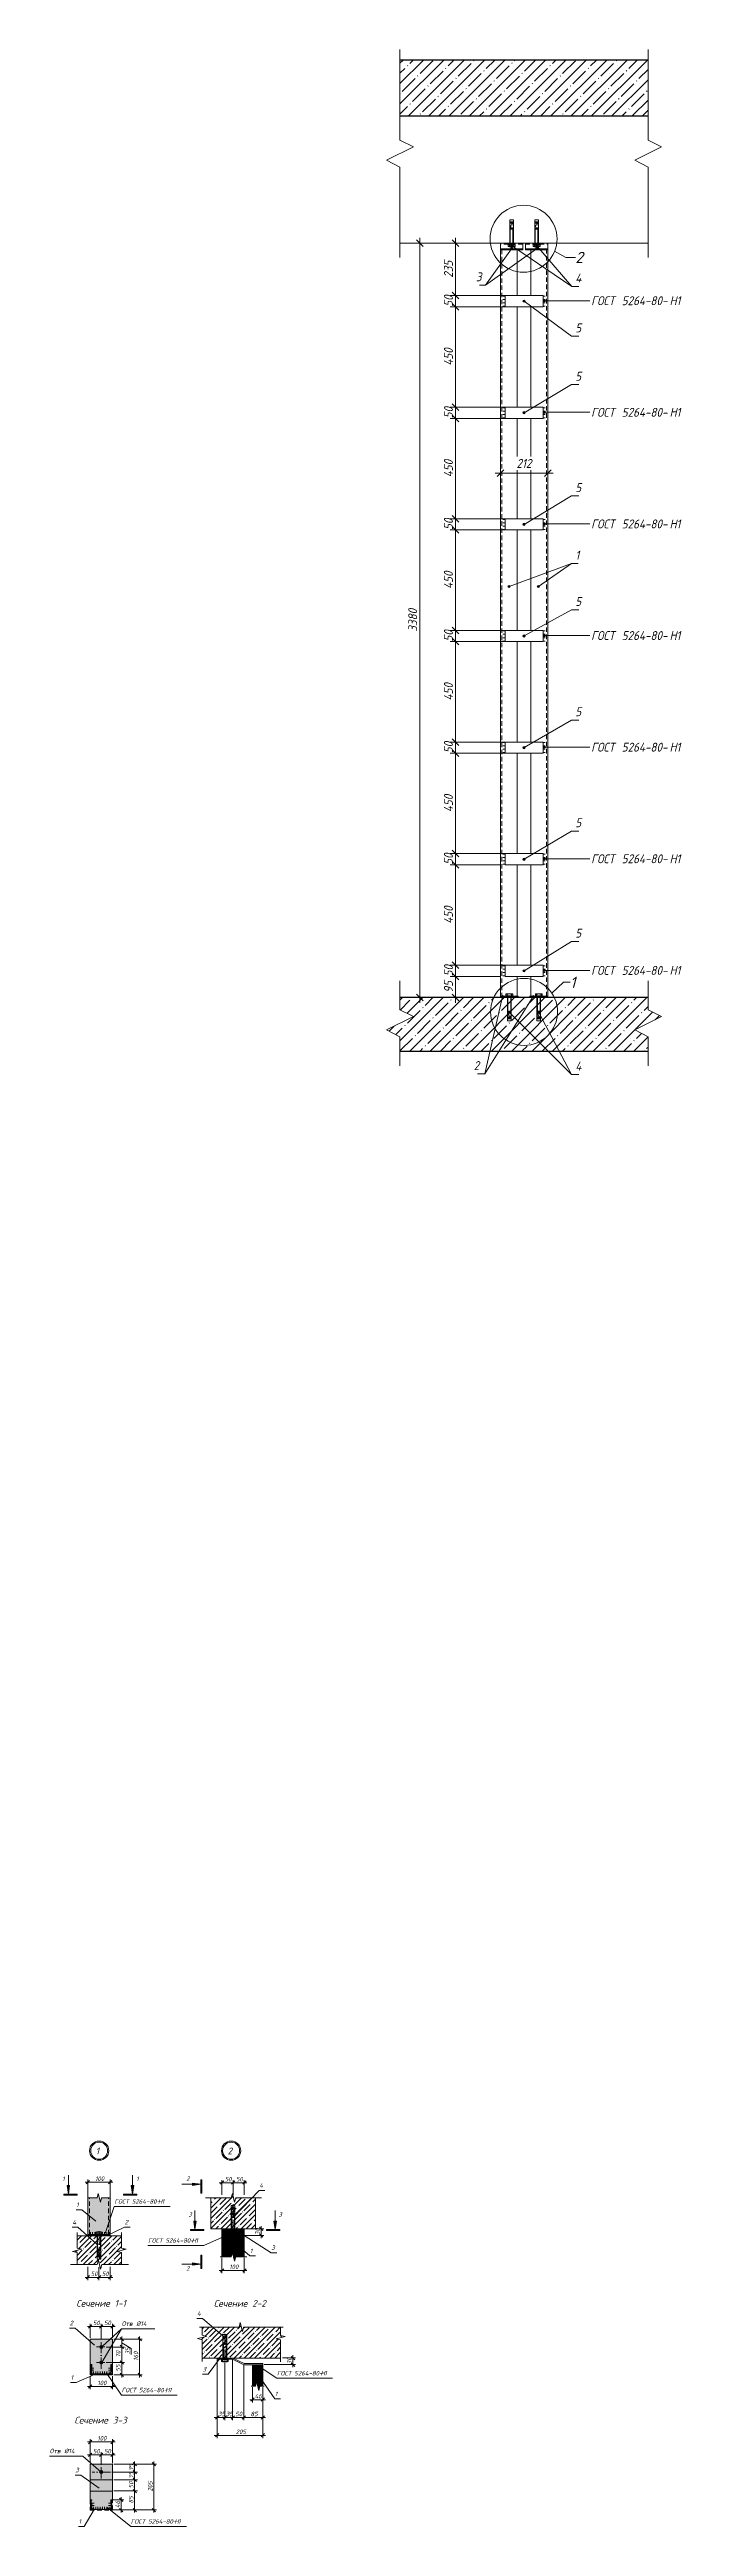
# Model space of a CAD drawing. Header units: millimetres. Extents: x 1525 to 46824, y -520 to 14115.
# Drawn here: x 43992 to 46824, y 1471 to 12567 of the extents above; entities that cross this region are included whole.
import ezdxf

# ---------------------------------------------------------------- set-up
doc = ezdxf.new("R2010")
doc.units = ezdxf.units.MM
for name, pattern in [('200_ШТРИХ_ш1п0_6_', [32, 20, -12]), ('50_200_ШТРИХ_1Т_ш5_п1_п1_', [70, 50, -10, 0, -10]), ('IMPORT-Невидимая', [39.122222, 28.222222, -10.9])]:
    doc.linetypes.add(name, pattern=pattern)
for name, color, linetype, lineweight in [('A-ANNO-DIMS', 7, 'Continuous', 9), ('A-ANNO-DIMS-10', 7, 'Continuous', 9), ('A-ANNO-DIMS-20', 7, 'Continuous', 9), ('A-ANNO-NOTE', 7, 'Continuous', 9), ('A-DETL', 7, 'Continuous', 9), ('A-DETL-1', 7, 'Continuous', 5), ('A-DETL-2', 7, '200_ШТРИХ_ш1п0_6_', 5), ('A-DETL-3', 7, 'Continuous', 20), ('A-DETL-4', 7, 'IMPORT-Невидимая', 5), ('A-DETL-5', 7, '50_200_ШТРИХ_1Т_ш5_п1_п1_', 5), ('A-DETL-CNTR-1', 7, '50_200_ШТРИХ_1Т_ш5_п1_п1_', 5), ('A-DETL-GENF', 7, 'Continuous', 9), ('A-DETL-GENF-1', 7, 'Continuous', 5), ('A-FLOR-FNSH-1', 7, 'Continuous', 30), ('A-FLOR-PATT-1', 7, 'Continuous', 5), ('A-GENM', 7, 'Continuous', 9), ('A-GENM-IDEN', 7, 'Continuous', 9), ('G-ANNO-TEXT', 7, 'Continuous', 9), ('I-WALL', 7, 'Continuous', 5)]:
    doc.layers.add(name, color=color, linetype=linetype, lineweight=lineweight)
doc.layers.add('A-DETL-GENF-2', color=7, linetype='Continuous', lineweight=9, true_color=0xffffff)
doc.styles.add('ISOCPEUR_B_I', font='', dxfattribs={"height": 30})
doc.styles.add('ISOCPEUR_I_1', font='isocpeui.ttf', dxfattribs={"width": 0.9, "height": 40})
doc.styles.add('ISOCPEUR_I_2', font='isocpeui.ttf', dxfattribs={"height": 50})
doc.styles.add('ISOCPEUR_I_3', font='isocpeui.ttf', dxfattribs={"width": 0.9, "height": 20})
doc.styles.add('ISOCPEUR_I_5', font='isocpeui.ttf', dxfattribs={"height": 20})
doc.styles.get('ISOCPEUR_B_I').set_extended_font_data('ISOCPEUR', italic=True, bold=True)
doc.dimstyles.new('ISO-2_0_0_9К_СРЕДНИЙ', dxfattribs={"dimscale": 304.8, "dimtxt": 39.839247, "dimasz": 0.098425, "dimexe": 0.07874, "dimexo": 0, "dimgap": 0, "dimtad": 1, "dimdec": 0, "dimzin": 0, "dimdsep": 46, "dimtxsty": 'ISOCPEUR_I_1', "dimblk1": 'OBLIQUE', "dimblk2": 'OBLIQUE', "dimsah": 1, "dimcen": 0.09, "dimdle": 0.07874, "dimazin": 0, "dimtfac": 1, "dimtdec": 4, "dimtix": 1, "dimtmove": 0, "dimatfit": 3, "dimfxl": 1, "dimtvp": 1, "dimtolj": 1, "dimtzin": 0, "dimarcsym": 2})
doc.dimstyles.new('ISO-2_0_0_9К_СРЕДНИЙ_1', dxfattribs={"dimscale": 304.8, "dimtxt": 19.919624, "dimasz": 0.049213, "dimexe": 0.03937, "dimexo": 0, "dimgap": 0, "dimtad": 1, "dimdec": 0, "dimzin": 0, "dimdsep": 46, "dimtxsty": 'ISOCPEUR_I_3', "dimblk1": 'OBLIQUE', "dimblk2": 'OBLIQUE', "dimsah": 1, "dimcen": 0.09, "dimdle": 0.03937, "dimazin": 0, "dimtfac": 1, "dimtdec": 4, "dimtix": 1, "dimtmove": 0, "dimatfit": 3, "dimfxl": 1, "dimtvp": 1, "dimtolj": 1, "dimtzin": 0, "dimarcsym": 2})
doc.dimstyles.new('ISO-2_0_0_9К_СРЕДНИЙ_3', dxfattribs={"dimscale": 304.8, "dimtxt": 19.919624, "dimasz": 0.049213, "dimexe": 0.03937, "dimexo": 0, "dimgap": 0, "dimtad": 1, "dimdec": 0, "dimzin": 0, "dimdsep": 46, "dimtxsty": 'ISOCPEUR_I_3', "dimblk1": 'OBLIQUE', "dimblk2": 'OBLIQUE', "dimsah": 1, "dimcen": 0.09, "dimdle": 0.03937, "dimazin": 0, "dimtfac": 1, "dimtdec": 4, "dimtix": 1, "dimtmove": 1, "dimatfit": 3, "dimfxl": 1, "dimtvp": 1, "dimtolj": 1, "dimtzin": 0, "dimarcsym": 2})
doc.dimstyles.new('ISO-2_0_0_9К_СРЕДНИЙ_5', dxfattribs={"dimscale": 304.8, "dimtxt": 19.919624, "dimasz": 0.049213, "dimexe": 0.03937, "dimexo": 0, "dimgap": 0, "dimtad": 1, "dimdec": 0, "dimzin": 0, "dimdsep": 46, "dimtxsty": 'ISOCPEUR_I_3', "dimblk1": 'OBLIQUE', "dimblk2": 'OBLIQUE', "dimsah": 1, "dimcen": 0.09, "dimdle": 0.03937, "dimazin": 0, "dimtfac": 1, "dimtdec": 4, "dimtix": 1, "dimtmove": 0, "dimatfit": 3, "dimfxl": 1, "dimtvp": 1, "dimtolj": 1, "dimtzin": 0, "dimarcsym": 2})
doc.dimstyles.new('ISO-2_0_0_9К_СРЕДНИЙ_ФОН', dxfattribs={"dimscale": 304.8, "dimtxt": 39.839247, "dimasz": 0.098425, "dimexe": 0.07874, "dimexo": 0, "dimgap": 0.032808, "dimtad": 1, "dimdec": 0, "dimdsep": 46, "dimtxsty": 'ISOCPEUR_I_1', "dimblk1": 'OBLIQUE', "dimblk2": 'OBLIQUE', "dimsah": 1, "dimcen": 0.09, "dimdle": 0.07874, "dimazin": 0, "dimtfac": 1, "dimtdec": 4, "dimtix": 1, "dimtmove": 0, "dimatfit": 3, "dimfxl": 1, "dimtvp": 1, "dimtfill": 1, "dimtolj": 1, "dimtzin": 0, "dimarcsym": 2})
pattern_1 = [(45, (41499.14, 0), (-22.80985, 22.80985), []), (45, (41521.95, 0), (-22.80985, 22.80985), [40.322, -8.064, 0.671, -7.394])]
pattern_2 = [(45, (47215.56, 4305), (-45.6197, 45.6197), []), (45, (47261.18, 4305), (-45.6197, 45.6197), [80.645, -16.129, 2.682, -13.447])]

msp = doc.modelspace()

# ---------------------------------------------------------------- texts
at = {"layer": 'A-ANNO-NOTE', "char_height": 20, "attachment_point": 1, "style": 'ISOCPEUR_I_5'}
for s, insert, width in [('\\fISOCPEUR|b0|i1|c204|p34|;4', (44932.59437, 3008.93013), 20.843875), ('\\fISOCPEUR|b0|i1|c204|p34|;1', (44112.11381, 2922.69415), 12.827), ('ГОСТ', (44283.12991, 2937.01435), 76.962), (' 5264-80-', (44346.62991, 2937.01435), 159.5358125), ('\\fISOCPEUR|b0|i1|c204|p34|;Н', (44478.26012, 2937.01435), 20.843875), ('\\fISOCPEUR|b0|i1|c204|p34|;1', (44495.45804, 2937.01435), 12.827), ('\\fISOCPEUR|b0|i1|c204|p34|;4', (44094.9983, 2843.98467), 20.843875), ('\\fISOCPEUR|b0|i1|c204|p34|;2', (44329.1765, 2843.98467), 17.637125), ('ГОСТ', (44434.11745, 2762.17868), 76.962), (' 5264-80-', (44497.61745, 2762.17868), 159.5358125), ('\\fISOCPEUR|b0|i1|c204|p34|;Н', (44629.24766, 2762.17868), 20.843875), ('\\fISOCPEUR|b0|i1|c204|p34|;1', (44646.44558, 2762.17868), 12.827), ('\\fISOCPEUR|b0|i1|c204|p34|;1', (44890.35012, 2715.49798), 12.827), ('\\fISOCPEUR|b0|i1|c204|p34|;3', (44986.11219, 2729.94605), 17.637125), ('\\fISOCPEUR|b0|i1|c204|p34|;2', (44082.7594, 2392.67454), 17.637125), ('Отв', (44315.4372, 2389.64591), 61.7299375), (' Ø14', (44366.3695, 2389.64591), 74.5569375), ('\\fISOCPEUR|b0|i1|c204|p34|;4', (44653.71168, 2435.39512), 20.843875), ('\\fISOCPEUR|b0|i1|c204|p34|;1', (44087.11381, 2148.44459), 12.827), ('\\fISOCPEUR|b0|i1|c204|p34|;3', (44678.71168, 2185.52417), 17.637125), ('ГОСТ', (45011.48718, 2167.5212), 76.962), (' 5264-80-', (45074.98718, 2167.5212), 159.5358125), ('\\fISOCPEUR|b0|i1|c204|p34|;Н', (45206.61739, 2167.5212), 20.843875), ('\\fISOCPEUR|b0|i1|c204|p34|;1', (45223.81531, 2167.5212), 12.827), ('ГОСТ', (44315.4372, 2092.20889), 76.962), (' 5264-80-', (44378.9372, 2092.20889), 159.5358125), ('\\fISOCPEUR|b0|i1|c204|p34|;Н', (44510.56741, 2092.20889), 20.843875), ('\\fISOCPEUR|b0|i1|c204|p34|;1', (44527.76533, 2092.20889), 12.827), ('\\fISOCPEUR|b0|i1|c204|p34|;1', (45002.22477, 2075.00808), 12.827), ('Отв', (43992.89073, 1819.22058), 61.7299375), (' Ø14', (44043.82302, 1819.22058), 74.5569375), ('\\fISOCPEUR|b0|i1|c204|p34|;3', (44108.10943, 1733.98998), 17.637125), ('\\fISOCPEUR|b0|i1|c204|p34|;1', (44122.69712, 1503.6461), 12.827), ('ГОСТ', (44356.59352, 1503.6461), 76.962), (' 5264-80-', (44420.09352, 1503.6461), 159.5358125), ('\\fISOCPEUR|b0|i1|c204|p34|;Н', (44551.72373, 1503.6461), 20.843875), ('\\fISOCPEUR|b0|i1|c204|p34|;1', (44568.92165, 1503.6461), 12.827)]:
    msp.add_mtext(s, dxfattribs=dict(at, insert=insert, width=width))
at = {"layer": 'A-GENM-IDEN', "char_height": 40, "attachment_point": 1, "style": 'ISOCPEUR_I_1'}
for s, insert, width in [('\\fISOCPEUR|b0|i1|c204|p34|;\\W.9;3', (45903.24343, 11568.91715), 31.746825), ('\\fISOCPEUR|b0|i1|c204|p34|;\\W.9;3', (45903.24343, 11568.91715), 31.746825), ('\\fISOCPEUR|b0|i1|c204|p34|;\\W.9;4', (46348.71873, 11563.55108), 37.518975), ('\\fISOCPEUR|b0|i1|c204|p34|;\\W.9;4', (46348.71873, 11563.55108), 37.518975), ('\\fISOCPEUR|b0|i1|c204|p34|;\\W.9;5', (46348.71873, 11340.1013), 31.746825), ('\\fISOCPEUR|b0|i1|c204|p34|;\\W.9;5', (46348.71873, 11123.56765), 31.746825), ('\\fISOCPEUR|b0|i1|c204|p34|;\\W.9;5', (46348.71873, 10624.697), 31.746825), ('\\fISOCPEUR|b0|i1|c204|p34|;\\W.9;1', (46348.71873, 10322.10895), 23.0886), ('\\fISOCPEUR|b0|i1|c204|p34|;\\W.9;1', (46348.71873, 10322.10895), 23.0886), ('\\fISOCPEUR|b0|i1|c204|p34|;\\W.9;5', (46348.71873, 10114.41993), 31.746825), ('\\fISOCPEUR|b0|i1|c204|p34|;\\W.9;5', (46348.71873, 9620.74371), 31.746825), ('\\fISOCPEUR|b0|i1|c204|p34|;\\W.9;5', (46348.71873, 9123.47109), 31.746825), ('\\fISOCPEUR|b0|i1|c204|p34|;\\W.9;5', (46348.71873, 8628.62388), 31.746825), ('\\fISOCPEUR|b0|i1|c204|p34|;\\W.9;2', (45893.7175, 8035.77406), 31.746825), ('\\fISOCPEUR|b0|i1|c204|p34|;\\W.9;2', (45893.7175, 8035.77406), 31.746825), ('\\fISOCPEUR|b0|i1|c204|p34|;\\W.9;4', (46348.71873, 8033.21221), 37.518975), ('\\fISOCPEUR|b0|i1|c204|p34|;\\W.9;4', (46348.71873, 8033.21221), 37.518975)]:
    msp.add_mtext(s, dxfattribs=dict(at, insert=insert, width=width))
at = {"layer": 'G-ANNO-TEXT', "attachment_point": 1}
for s, insert, char_height, width, style in [('\\fISOCPEUR|b0|i1|c204|p34|;2', (46348.94741, 11660.88503), 50, 44.8945, 'ISOCPEUR_I_2'), ('ГОСТ', (46419.60043, 11461.99135), 40, 138.5316, 'ISOCPEUR_I_1'), (' 5264-80-', (46533.90043, 11461.99135), 40, 287.1644625, 'ISOCPEUR_I_1'), ('\\fISOCPEUR|b0|i1|c204|p34|;\\W.9;Н', (46770.83481, 11461.99135), 40, 37.518975, 'ISOCPEUR_I_1'), ('\\fISOCPEUR|b0|i1|c204|p34|;\\W.9;1', (46801.79106, 11461.99135), 40, 23.0886, 'ISOCPEUR_I_1'), ('ГОСТ', (46419.60043, 10961.99135), 40, 138.5316, 'ISOCPEUR_I_1'), (' 5264-80-', (46533.90043, 10961.99135), 40, 287.1644625, 'ISOCPEUR_I_1'), ('\\fISOCPEUR|b0|i1|c204|p34|;\\W.9;Н', (46770.83481, 10961.99135), 40, 37.518975, 'ISOCPEUR_I_1'), ('\\fISOCPEUR|b0|i1|c204|p34|;\\W.9;1', (46801.79106, 10961.99135), 40, 23.0886, 'ISOCPEUR_I_1'), ('ГОСТ', (46419.60043, 10461.99135), 40, 138.5316, 'ISOCPEUR_I_1'), (' 5264-80-', (46533.90043, 10461.99135), 40, 287.1644625, 'ISOCPEUR_I_1'), ('\\fISOCPEUR|b0|i1|c204|p34|;\\W.9;Н', (46770.83481, 10461.99135), 40, 37.518975, 'ISOCPEUR_I_1'), ('\\fISOCPEUR|b0|i1|c204|p34|;\\W.9;1', (46801.79106, 10461.99135), 40, 23.0886, 'ISOCPEUR_I_1'), ('ГОСТ', (46419.60043, 9961.99135), 40, 138.5316, 'ISOCPEUR_I_1'), (' 5264-80-', (46533.90043, 9961.99135), 40, 287.1644625, 'ISOCPEUR_I_1'), ('\\fISOCPEUR|b0|i1|c204|p34|;\\W.9;Н', (46770.83481, 9961.99135), 40, 37.518975, 'ISOCPEUR_I_1'), ('\\fISOCPEUR|b0|i1|c204|p34|;\\W.9;1', (46801.79106, 9961.99135), 40, 23.0886, 'ISOCPEUR_I_1'), ('ГОСТ', (46419.60043, 9461.99135), 40, 138.5316, 'ISOCPEUR_I_1'), (' 5264-80-', (46533.90043, 9461.99135), 40, 287.1644625, 'ISOCPEUR_I_1'), ('\\fISOCPEUR|b0|i1|c204|p34|;\\W.9;Н', (46770.83481, 9461.99135), 40, 37.518975, 'ISOCPEUR_I_1'), ('\\fISOCPEUR|b0|i1|c204|p34|;\\W.9;1', (46801.79106, 9461.99135), 40, 23.0886, 'ISOCPEUR_I_1'), ('ГОСТ', (46419.60043, 8961.99135), 40, 138.5316, 'ISOCPEUR_I_1'), (' 5264-80-', (46533.90043, 8961.99135), 40, 287.1644625, 'ISOCPEUR_I_1'), ('\\fISOCPEUR|b0|i1|c204|p34|;\\W.9;Н', (46770.83481, 8961.99135), 40, 37.518975, 'ISOCPEUR_I_1'), ('\\fISOCPEUR|b0|i1|c204|p34|;\\W.9;1', (46801.79106, 8961.99135), 40, 23.0886, 'ISOCPEUR_I_1'), ('ГОСТ', (46419.60043, 8461.99135), 40, 138.5316, 'ISOCPEUR_I_1'), (' 5264-80-', (46533.90043, 8461.99135), 40, 287.1644625, 'ISOCPEUR_I_1'), ('\\fISOCPEUR|b0|i1|c204|p34|;\\W.9;Н', (46770.83481, 8461.99135), 40, 37.518975, 'ISOCPEUR_I_1'), ('\\fISOCPEUR|b0|i1|c204|p34|;\\W.9;1', (46801.79106, 8461.99135), 40, 23.0886, 'ISOCPEUR_I_1'), ('\\fISOCPEUR|b0|i1|c204|p34|;1', (46324.81788, 8413.513), 50, 32.0675, 'ISOCPEUR_I_2'), ('\\fISOCPEUR|b1|i1|c204|p34|;1', (44199.77951, 3168.19282), 30, 19.2405, 'ISOCPEUR_B_I'), ('\\fISOCPEUR|b1|i1|c204|p34|;2', (44790.27891, 3168.19282), 30, 26.4556875, 'ISOCPEUR_B_I'), ('\\fISOCPEUR|b0|i1|c204|p34|;\\W.9;1', (44049.74494, 3038.77634), 20, 11.5443, 'ISOCPEUR_I_3'), ('\\fISOCPEUR|b0|i1|c204|p34|;\\W.9;1', (44381.11574, 3038.77634), 20, 11.5443, 'ISOCPEUR_I_3'), ('\\fISOCPEUR|b0|i1|c204|p34|;\\W.9;2', (44605.40009, 3039.56166), 20, 15.8734125, 'ISOCPEUR_I_3'), ('\\fISOCPEUR|b0|i1|c204|p34|;\\W.9;3', (44615.13306, 2879.56166), 20, 15.8734125, 'ISOCPEUR_I_3'), ('\\fISOCPEUR|b0|i1|c204|p34|;\\W.9;3', (45018.99213, 2879.56166), 20, 15.8734125, 'ISOCPEUR_I_3'), ('\\fISOCPEUR|b0|i1|c204|p34|;\\W.9;2', (44605.36365, 2637.29055), 20, 15.8734125, 'ISOCPEUR_I_3'), ('Сечение', (44112.45161, 2486.05831), 30, 185.1898125, 'ISOCPEUR_B_I'), (' 1-1', (44265.24848, 2486.05831), 30, 88.185625, 'ISOCPEUR_B_I'), ('Сечение', (44728.8751, 2485.28207), 30, 185.1898125, 'ISOCPEUR_B_I'), (' 2-2', (44881.67198, 2485.28207), 30, 102.616, 'ISOCPEUR_B_I'), ('Сечение', (44104.04719, 1962.30939), 30, 185.1898125, 'ISOCPEUR_B_I'), (' 3-3', (44256.84407, 1962.30939), 30, 102.616, 'ISOCPEUR_B_I')]:
    msp.add_mtext(s, dxfattribs=dict(at, insert=insert, char_height=char_height, width=width, style=style))

# ---------------------------------------------------------------- blocks, each defined once
blk = doc.blocks.new('DET_Линия разрыва - Линия разрыва-17294159-АР1_Фахверк Ф-33_Швеллер 100_Узлы_верх и низ развернуты копия 1')
at = {"layer": 'A-DETL-GENF-1'}
for p, q in [((-10, 0), (-51, 0)), ((-5, 20), (-10, 0)), ((5, -20), (-5, 20)), ((10, 0), (5, -20)), ((51, 0), (10, 0))]:
    blk.add_line(p, q, dxfattribs=at)
blk = doc.blocks.new('DET_Линия разрыва - Линия разрыва-17294160-АР1_Фахверк Ф-33_Швеллер 100_Узлы_верх и низ развернуты копия 1')
at = {"layer": 'A-DETL-GENF-1'}
for p, q in [((-10, 0), (-64, 0)), ((-5, 20), (-10, 0)), ((5, -20), (-5, 20)), ((10, 0), (5, -20)), ((80, 0), (10, 0))]:
    blk.add_line(p, q, dxfattribs=at)
blk = doc.blocks.new('DET_Линия разрыва - Линия разрыва-V26-АР1_Фахверк Ф-33_Швеллер 100_Узлы_верх и низ развернуты копия 1')
at = {"layer": 'A-DETL-GENF-1'}
for p, q in [((-10, 0), (-80, 0)), ((-5, 20), (-10, 0)), ((5, -20), (-5, 20)), ((10, 0), (5, -20)), ((64, 0), (10, 0))]:
    blk.add_line(p, q, dxfattribs=at)
blk = doc.blocks.new('DET_Линия разрыва - Линия разрыва-17294161-АР1_Фахверк Ф-33_Швеллер 100_Узлы_верх и низ развернуты копия 1')
at = {"layer": 'A-DETL-GENF-1'}
for p, q in [((-10, 0), (-130, 0)), ((-5, 20), (-10, 0)), ((5, -20), (-5, 20)), ((10, 0), (5, -20)), ((130, 0), (10, 0))]:
    blk.add_line(p, q, dxfattribs=at)
blk = doc.blocks.new('DET_Линия разрыва - Линия разрыва-17294162-АР1_Фахверк Ф-33_Швеллер 100_Узлы_верх и низ развернуты копия 1')
at = {"layer": 'A-DETL-GENF-1'}
for p, q in [((-10, 0), (-60, 0)), ((-5, 20), (-10, 0)), ((5, -20), (-5, 20)), ((10, 0), (5, -20)), ((60, 0), (10, 0))]:
    blk.add_line(p, q, dxfattribs=at)
blk = doc.blocks.new('DET_Линия разрыва - Линия разрыва-17294163-АР1_Фахверк Ф-33_Швеллер 100_Узлы_верх и низ развернуты копия 1')
at = {"layer": 'A-DETL-GENF-1'}
for p, q in [((-10, 0), (-125, 0)), ((-5, 20), (-10, 0)), ((5, -20), (-5, 20)), ((10, 0), (5, -20)), ((125, 0), (10, 0))]:
    blk.add_line(p, q, dxfattribs=at)
blk = doc.blocks.new('DET_Линия разрыва - Линия разрыва-25057237-АР1_Фахверк Ф-33_Швеллер 100_Узлы_верх и низ развернуты копия 1')
at = {"layer": 'A-DETL-GENF-1'}
for p, q in [((-10, 0), (-47, 0)), ((-5, 20), (-10, 0)), ((5, -20), (-5, 20)), ((10, 0), (5, -20)), ((108, 0), (10, 0))]:
    blk.add_line(p, q, dxfattribs=at)
blk = doc.blocks.new('DET_Линия разрыва - Линия разрыва-25057327-АР1_Фахверк Ф-33_Швеллер 100_Узлы_верх и низ развернуты копия 1')
at = {"layer": 'A-DETL-GENF-1'}
for p, q in [((-10, 0), (-109, 0)), ((-5, 20), (-10, 0)), ((5, -20), (-5, 20)), ((10, 0), (5, -20)), ((47, 0), (10, 0))]:
    blk.add_line(p, q, dxfattribs=at)
blk = doc.blocks.new('DET_Линия разрыва - Линия разрыва-17294164-АР1_Фахверк Ф-33_Швеллер 100_Узлы_верх и низ развернуты копия 1')
at = {"layer": 'A-DETL-GENF-1'}
for p, q in [((-10, 0), (-187, 0)), ((-5, 20), (-10, 0)), ((5, -20), (-5, 20)), ((10, 0), (5, -20)), ((187, 0), (10, 0))]:
    blk.add_line(p, q, dxfattribs=at)
blk = doc.blocks.new('DET_Линия разрыва - Линия разрыва-25057328-АР1_Фахверк Ф-33_Швеллер 100_Узлы_верх и низ развернуты копия 1')
at = {"layer": 'A-DETL-GENF-1'}
for p, q in [((-10, 0), (-29, 0)), ((-5, 20), (-10, 0)), ((5, -20), (-5, 20)), ((10, 0), (5, -20)), ((29, 0), (10, 0))]:
    blk.add_line(p, q, dxfattribs=at)
blk = doc.blocks.new('DIMBLOCK420-АР1_Фахверк Ф-33_Швеллер 100_Узлы_верх и низ развернуты копия 1')
at = {"layer": 'A-ANNO-DIMS-10'}
for p, q in [((44162, 1792), (44224, 1792)), ((44174, 1755), (44174, 1804)), ((44174, 1792), (44174, 1755)), ((44224, 1747), (44224, 1804)), ((44224, 1792), (44224, 1747))]:
    blk.add_line(p, q, dxfattribs=at)
at = {"layer": 'A-ANNO-DIMS-10', "lineweight": 20}
for p, q in [((44174, 1792), (44167, 1784)), ((44174, 1792), (44182, 1799)), ((44224, 1792), (44217, 1784)), ((44224, 1792), (44232, 1799))]:
    blk.add_line(p, q, dxfattribs=at)
at = {"layer": 'A-ANNO-DIMS-10', "color": 0, "insert": (44187, 1818), "char_height": 20, "width": 30.34, "attachment_point": 1, "line_spacing_factor": 1.149209, "style": 'ISOCPEUR_I_3'}
blk.add_mtext('50', dxfattribs=at)
blk = doc.blocks.new('_Oblique')
at = {"color": 0, "linetype": 'ByBlock', "lineweight": -2}
blk.add_line((-0.5, -0.5), (0.5, 0.5), dxfattribs=at)
blk = doc.blocks.new('DIMBLOCK421-АР1_Фахверк Ф-33_Швеллер 100_Узлы_верх и низ развернуты копия 1')
at = {"layer": 'A-ANNO-DIMS-10', "lineweight": 20}
for p, q in [((44224, 1792), (44217, 1784)), ((44224, 1792), (44232, 1799)), ((44274, 1792), (44267, 1784)), ((44274, 1792), (44282, 1799))]:
    blk.add_line(p, q, dxfattribs=at)
at = {"layer": 'A-ANNO-DIMS-10'}
for p, q in [((44224, 1747), (44224, 1804)), ((44224, 1792), (44286, 1792)), ((44224, 1792), (44224, 1747)), ((44274, 1755), (44274, 1804)), ((44274, 1792), (44274, 1755))]:
    blk.add_line(p, q, dxfattribs=at)
at = {"layer": 'A-ANNO-DIMS-10', "color": 0, "insert": (44237, 1818), "char_height": 20, "width": 30.34, "attachment_point": 1, "line_spacing_factor": 1.149209, "style": 'ISOCPEUR_I_3'}
blk.add_mtext('50', dxfattribs=at)
blk = doc.blocks.new('DIMBLOCK422-АР1_Фахверк Ф-33_Швеллер 100_Узлы_верх и низ развернуты копия 1')
at = {"layer": 'A-ANNO-DIMS-10'}
for p, q in [((44152, 2587), (44214, 2587)), ((44164, 2634), (44164, 2575)), ((44164, 2587), (44164, 2634)), ((44214, 2632), (44214, 2575)), ((44214, 2587), (44214, 2632))]:
    blk.add_line(p, q, dxfattribs=at)
at = {"layer": 'A-ANNO-DIMS-10', "lineweight": 20}
for p, q in [((44164, 2587), (44157, 2580)), ((44164, 2587), (44172, 2595)), ((44214, 2587), (44207, 2580)), ((44214, 2587), (44222, 2595))]:
    blk.add_line(p, q, dxfattribs=at)
at = {"layer": 'A-ANNO-DIMS-10', "color": 0, "insert": (44177, 2613), "char_height": 20, "width": 30.34, "attachment_point": 1, "line_spacing_factor": 1.149209, "style": 'ISOCPEUR_I_3'}
blk.add_mtext('50', dxfattribs=at)
blk = doc.blocks.new('DIMBLOCK423-АР1_Фахверк Ф-33_Швеллер 100_Узлы_верх и низ развернуты копия 1')
at = {"layer": 'A-ANNO-DIMS-10', "lineweight": 20}
for p, q in [((44214, 2587), (44207, 2580)), ((44214, 2587), (44222, 2595)), ((44264, 2587), (44257, 2580)), ((44264, 2587), (44272, 2595))]:
    blk.add_line(p, q, dxfattribs=at)
at = {"layer": 'A-ANNO-DIMS-10'}
for p, q in [((44214, 2632), (44214, 2575)), ((44214, 2587), (44214, 2632)), ((44214, 2587), (44276, 2587)), ((44264, 2634), (44264, 2575)), ((44264, 2587), (44264, 2634))]:
    blk.add_line(p, q, dxfattribs=at)
at = {"layer": 'A-ANNO-DIMS-10', "color": 0, "insert": (44227, 2613), "char_height": 20, "width": 30.34, "attachment_point": 1, "line_spacing_factor": 1.149209, "style": 'ISOCPEUR_I_3'}
blk.add_mtext('50', dxfattribs=at)
blk = doc.blocks.new('DIMBLOCK424-АР1_Фахверк Ф-33_Швеллер 100_Узлы_верх и низ развернуты копия 1')
at = {"layer": 'A-ANNO-DIMS-10'}
for p, q in [((44765, 2674), (44765, 2606)), ((44765, 2618), (44765, 2674)), ((44865, 2674), (44865, 2606)), ((44865, 2618), (44865, 2674)), ((44753, 2618), (44877, 2618))]:
    blk.add_line(p, q, dxfattribs=at)
at = {"layer": 'A-ANNO-DIMS-10', "lineweight": 20}
for p, q in [((44765, 2618), (44758, 2610)), ((44765, 2618), (44773, 2625)), ((44865, 2618), (44858, 2610)), ((44865, 2618), (44873, 2625))]:
    blk.add_line(p, q, dxfattribs=at)
at = {"layer": 'A-ANNO-DIMS-10', "color": 0, "insert": (44798, 2644), "char_height": 20, "width": 40.91, "attachment_point": 1, "line_spacing_factor": 1.149209, "style": 'ISOCPEUR_I_3'}
blk.add_mtext('100', dxfattribs=at)
blk = doc.blocks.new('DIMBLOCK425-АР1_Фахверк Ф-33_Швеллер 100_Узлы_верх и низ развернуты копия 1')
at = {"layer": 'A-ANNO-DIMS-10'}
for p, q in [((44865, 2775), (44953, 2775)), ((44941, 2775), (44865, 2775)), ((44915, 2805), (44953, 2805)), ((44941, 2805), (44915, 2805)), ((44941, 2763), (44941, 2817))]:
    blk.add_line(p, q, dxfattribs=at)
at = {"layer": 'A-ANNO-DIMS-10', "lineweight": 20}
for p, q in [((44941, 2805), (44933, 2812)), ((44941, 2775), (44933, 2782)), ((44941, 2805), (44948, 2797)), ((44941, 2775), (44948, 2767))]:
    blk.add_line(p, q, dxfattribs=at)
at = {"layer": 'A-ANNO-DIMS-10', "color": 0, "insert": (44914, 2777), "char_height": 20, "width": 30.34, "attachment_point": 1, "rotation": 90, "line_spacing_factor": 1.149209, "style": 'ISOCPEUR_I_3'}
blk.add_mtext('30', dxfattribs=at)
blk = doc.blocks.new('DIMBLOCK426-АР1_Фахверк Ф-33_Швеллер 100_Узлы_верх и низ развернуты копия 1')
at = {"layer": 'A-ANNO-DIMS-10'}
for p, q in [((44162, 2367), (44224, 2367)), ((44174, 2316), (44174, 2379)), ((44174, 2367), (44174, 2316)), ((44224, 2308), (44224, 2379)), ((44224, 2367), (44224, 2308))]:
    blk.add_line(p, q, dxfattribs=at)
at = {"layer": 'A-ANNO-DIMS-10', "lineweight": 20}
for p, q in [((44174, 2367), (44167, 2360)), ((44174, 2367), (44182, 2375)), ((44224, 2367), (44217, 2360)), ((44224, 2367), (44232, 2375))]:
    blk.add_line(p, q, dxfattribs=at)
at = {"layer": 'A-ANNO-DIMS-10', "color": 0, "insert": (44187, 2393), "char_height": 20, "width": 30.34, "attachment_point": 1, "line_spacing_factor": 1.149209, "style": 'ISOCPEUR_I_3'}
blk.add_mtext('50', dxfattribs=at)
blk = doc.blocks.new('DIMBLOCK427-АР1_Фахверк Ф-33_Швеллер 100_Узлы_верх и низ развернуты копия 1')
at = {"layer": 'A-ANNO-DIMS-10', "lineweight": 20}
for p, q in [((44224, 2367), (44217, 2360)), ((44224, 2367), (44232, 2375)), ((44274, 2367), (44267, 2360)), ((44274, 2367), (44282, 2375))]:
    blk.add_line(p, q, dxfattribs=at)
at = {"layer": 'A-ANNO-DIMS-10'}
for p, q in [((44224, 2308), (44224, 2379)), ((44224, 2367), (44286, 2367)), ((44224, 2367), (44224, 2308)), ((44274, 2316), (44274, 2379)), ((44274, 2367), (44274, 2316))]:
    blk.add_line(p, q, dxfattribs=at)
at = {"layer": 'A-ANNO-DIMS-10', "color": 0, "insert": (44237, 2393), "char_height": 20, "width": 30.34, "attachment_point": 1, "line_spacing_factor": 1.149209, "style": 'ISOCPEUR_I_3'}
blk.add_mtext('50', dxfattribs=at)
blk = doc.blocks.new('DIMBLOCK428-АР1_Фахверк Ф-33_Швеллер 100_Узлы_верх и низ развернуты копия 1')
at = {"layer": 'A-ANNO-DIMS-10'}
for p, q in [((44246, 2205), (44328, 2205)), ((44316, 2205), (44246, 2205)), ((44280, 2150), (44328, 2150)), ((44316, 2150), (44280, 2150)), ((44316, 2138), (44316, 2205))]:
    blk.add_line(p, q, dxfattribs=at)
at = {"layer": 'A-ANNO-DIMS-10', "lineweight": 20}
for p, q in [((44316, 2205), (44309, 2213)), ((44316, 2150), (44309, 2158)), ((44316, 2205), (44324, 2198)), ((44316, 2150), (44324, 2143))]:
    blk.add_line(p, q, dxfattribs=at)
at = {"layer": 'A-ANNO-DIMS-10', "color": 0, "insert": (44290, 2165), "char_height": 20, "width": 30.34, "attachment_point": 1, "rotation": 90, "line_spacing_factor": 1.149209, "style": 'ISOCPEUR_I_3'}
blk.add_mtext('55', dxfattribs=at)
blk = doc.blocks.new('DIMBLOCK429-АР1_Фахверк Ф-33_Швеллер 100_Узлы_верх и низ развернуты копия 1')
at = {"layer": 'A-ANNO-DIMS-10'}
for p, q in [((44246, 2275), (44328, 2275)), ((44316, 2275), (44246, 2275)), ((44316, 2205), (44316, 2275)), ((44246, 2205), (44328, 2205)), ((44316, 2205), (44246, 2205))]:
    blk.add_line(p, q, dxfattribs=at)
at = {"layer": 'A-ANNO-DIMS-10', "lineweight": 20}
for p, q in [((44316, 2275), (44309, 2283)), ((44316, 2275), (44324, 2268)), ((44316, 2205), (44309, 2213)), ((44316, 2205), (44324, 2198))]:
    blk.add_line(p, q, dxfattribs=at)
at = {"layer": 'A-ANNO-DIMS-10', "color": 0, "insert": (44290, 2228), "char_height": 20, "width": 30.34, "attachment_point": 1, "rotation": 90, "line_spacing_factor": 1.149209, "style": 'ISOCPEUR_I_3'}
blk.add_mtext('70', dxfattribs=at)
blk = doc.blocks.new('DIMBLOCK430-АР1_Фахверк Ф-33_Швеллер 100_Узлы_верх и низ развернуты копия 1')
at = {"layer": 'A-ANNO-DIMS-10'}
for p, q in [((44246, 2275), (44328, 2275)), ((44316, 2275), (44246, 2275)), ((44280, 2310), (44328, 2310)), ((44316, 2310), (44280, 2310)), ((44316, 2275), (44316, 2322)), ((44358, 2268), (44316, 2293)), ((44358, 2242), (44358, 2268))]:
    blk.add_line(p, q, dxfattribs=at)
at = {"layer": 'A-ANNO-DIMS-10', "lineweight": 20}
for p, q in [((44316, 2310), (44309, 2318)), ((44316, 2275), (44309, 2283)), ((44316, 2310), (44324, 2303)), ((44316, 2275), (44324, 2268))]:
    blk.add_line(p, q, dxfattribs=at)
at = {"layer": 'A-ANNO-DIMS-10', "color": 0, "insert": (44332, 2242), "char_height": 20, "width": 30.34, "attachment_point": 1, "rotation": 90, "line_spacing_factor": 1.149209, "style": 'ISOCPEUR_I_3'}
blk.add_mtext('35', dxfattribs=at)
blk = doc.blocks.new('DIMBLOCK431-АР1_Фахверк Ф-33_Швеллер 100_Узлы_верх и низ развернуты копия 1')
at = {"layer": 'A-ANNO-DIMS-10'}
for p, q in [((44280, 2310), (44408, 2310)), ((44396, 2310), (44280, 2310)), ((44396, 2138), (44396, 2322)), ((44280, 2150), (44408, 2150)), ((44396, 2150), (44280, 2150))]:
    blk.add_line(p, q, dxfattribs=at)
at = {"layer": 'A-ANNO-DIMS-10', "lineweight": 20}
for p, q in [((44396, 2310), (44389, 2318)), ((44396, 2310), (44404, 2303)), ((44396, 2150), (44389, 2158)), ((44396, 2150), (44404, 2143))]:
    blk.add_line(p, q, dxfattribs=at)
at = {"layer": 'A-ANNO-DIMS-10', "color": 0, "insert": (44370, 2213), "char_height": 20, "width": 40.91, "attachment_point": 1, "rotation": 90, "line_spacing_factor": 1.149209, "style": 'ISOCPEUR_I_3'}
blk.add_mtext('160', dxfattribs=at)
blk = doc.blocks.new('DIMBLOCK432-АР1_Фахверк Ф-33_Швеллер 100_Узлы_верх и низ развернуты копия 1')
at = {"layer": 'A-ANNO-DIMS-10'}
for p, q in [((44174, 2145), (44174, 2086)), ((44174, 2098), (44174, 2145)), ((44274, 2145), (44274, 2086)), ((44274, 2098), (44274, 2145)), ((44162, 2098), (44286, 2098))]:
    blk.add_line(p, q, dxfattribs=at)
at = {"layer": 'A-ANNO-DIMS-10', "lineweight": 20}
for p, q in [((44174, 2098), (44167, 2090)), ((44174, 2098), (44182, 2105)), ((44274, 2098), (44267, 2090)), ((44274, 2098), (44282, 2105))]:
    blk.add_line(p, q, dxfattribs=at)
at = {"layer": 'A-ANNO-DIMS-10', "color": 0, "insert": (44207, 2124), "char_height": 20, "width": 40.91, "attachment_point": 1, "line_spacing_factor": 1.149209, "style": 'ISOCPEUR_I_3'}
blk.add_mtext('100', dxfattribs=at)
blk = doc.blocks.new('DIMBLOCK433-АР1_Фахверк Ф-33_Швеллер 100_Узлы_верх и низ развернуты копия 1')
at = {"layer": 'A-ANNO-DIMS-10'}
for p, q in [((44162, 1850), (44286, 1850)), ((44174, 1755), (44174, 1862)), ((44174, 1850), (44174, 1755)), ((44274, 1755), (44274, 1862)), ((44274, 1850), (44274, 1755))]:
    blk.add_line(p, q, dxfattribs=at)
at = {"layer": 'A-ANNO-DIMS-10', "lineweight": 20}
for p, q in [((44174, 1850), (44167, 1842)), ((44174, 1850), (44182, 1857)), ((44274, 1850), (44267, 1842)), ((44274, 1850), (44282, 1857))]:
    blk.add_line(p, q, dxfattribs=at)
at = {"layer": 'A-ANNO-DIMS-10', "color": 0, "insert": (44207, 1876), "char_height": 20, "width": 40.91, "attachment_point": 1, "line_spacing_factor": 1.149209, "style": 'ISOCPEUR_I_3'}
blk.add_mtext('100', dxfattribs=at)
blk = doc.blocks.new('DIMBLOCK434-АР1_Фахверк Ф-33_Швеллер 100_Узлы_верх и низ развернуты копия 1')
at = {"layer": 'A-ANNO-DIMS-10'}
for p, q in [((44280, 1630), (44386, 1630)), ((44374, 1630), (44280, 1630)), ((44374, 1533), (44374, 1630)), ((44280, 1545), (44386, 1545)), ((44374, 1545), (44280, 1545))]:
    blk.add_line(p, q, dxfattribs=at)
at = {"layer": 'A-ANNO-DIMS-10', "lineweight": 20}
for p, q in [((44374, 1630), (44367, 1637)), ((44374, 1630), (44382, 1622)), ((44374, 1545), (44367, 1552)), ((44374, 1545), (44382, 1537))]:
    blk.add_line(p, q, dxfattribs=at)
at = {"layer": 'A-ANNO-DIMS-10', "color": 0, "insert": (44348, 1574), "char_height": 20, "width": 30.34, "attachment_point": 1, "rotation": 90, "line_spacing_factor": 1.149209, "style": 'ISOCPEUR_I_3'}
blk.add_mtext('85', dxfattribs=at)
blk = doc.blocks.new('DIMBLOCK435-АР1_Фахверк Ф-33_Швеллер 100_Узлы_верх и низ развернуты копия 1')
at = {"layer": 'A-ANNO-DIMS-10'}
for p, q in [((44280, 1680), (44386, 1680)), ((44374, 1680), (44280, 1680)), ((44374, 1630), (44374, 1680)), ((44280, 1630), (44386, 1630)), ((44374, 1630), (44280, 1630))]:
    blk.add_line(p, q, dxfattribs=at)
at = {"layer": 'A-ANNO-DIMS-10', "lineweight": 20}
for p, q in [((44374, 1680), (44367, 1687)), ((44374, 1680), (44382, 1672)), ((44374, 1630), (44367, 1637)), ((44374, 1630), (44382, 1622))]:
    blk.add_line(p, q, dxfattribs=at)
at = {"layer": 'A-ANNO-DIMS-10', "color": 0, "insert": (44348, 1642), "char_height": 20, "width": 30.34, "attachment_point": 1, "rotation": 90, "line_spacing_factor": 1.149209, "style": 'ISOCPEUR_I_3'}
blk.add_mtext('50', dxfattribs=at)
blk = doc.blocks.new('DIMBLOCK436-АР1_Фахверк Ф-33_Швеллер 100_Узлы_верх и низ развернуты копия 1')
at = {"layer": 'A-ANNO-DIMS-10'}
for p, q in [((44271, 1715), (44386, 1715)), ((44374, 1715), (44271, 1715)), ((44280, 1680), (44386, 1680)), ((44374, 1680), (44280, 1680)), ((44374, 1680), (44374, 1715))]:
    blk.add_line(p, q, dxfattribs=at)
at = {"layer": 'A-ANNO-DIMS-10', "lineweight": 20}
for p, q in [((44374, 1715), (44367, 1722)), ((44374, 1680), (44367, 1687)), ((44374, 1715), (44382, 1707)), ((44374, 1680), (44382, 1672))]:
    blk.add_line(p, q, dxfattribs=at)
at = {"layer": 'A-ANNO-DIMS-10', "color": 0, "insert": (44348, 1684), "char_height": 20, "width": 30.34, "attachment_point": 1, "rotation": 90, "line_spacing_factor": 1.149209, "style": 'ISOCPEUR_I_3'}
blk.add_mtext('35', dxfattribs=at)
blk = doc.blocks.new('DIMBLOCK437-АР1_Фахверк Ф-33_Швеллер 100_Узлы_верх и низ развернуты копия 1')
at = {"layer": 'A-ANNO-DIMS-10'}
for p, q in [((44271, 1715), (44386, 1715)), ((44374, 1715), (44271, 1715)), ((44280, 1750), (44386, 1750)), ((44374, 1750), (44280, 1750)), ((44374, 1715), (44374, 1762))]:
    blk.add_line(p, q, dxfattribs=at)
at = {"layer": 'A-ANNO-DIMS-10', "lineweight": 20}
for p, q in [((44374, 1750), (44367, 1757)), ((44374, 1715), (44367, 1722)), ((44374, 1750), (44382, 1742)), ((44374, 1715), (44382, 1707))]:
    blk.add_line(p, q, dxfattribs=at)
at = {"layer": 'A-ANNO-DIMS-10', "color": 0, "insert": (44348, 1719), "char_height": 20, "width": 30.34, "attachment_point": 1, "rotation": 90, "line_spacing_factor": 1.149209, "style": 'ISOCPEUR_I_3'}
blk.add_mtext('35', dxfattribs=at)
blk = doc.blocks.new('DIMBLOCK438-АР1_Фахверк Ф-33_Швеллер 100_Узлы_верх и низ развернуты копия 1')
at = {"layer": 'A-ANNO-DIMS-10'}
for p, q in [((44280, 1750), (44472, 1750)), ((44460, 1750), (44280, 1750)), ((44460, 1533), (44460, 1762)), ((44280, 1545), (44472, 1545)), ((44460, 1545), (44280, 1545))]:
    blk.add_line(p, q, dxfattribs=at)
at = {"layer": 'A-ANNO-DIMS-10', "lineweight": 20}
for p, q in [((44460, 1750), (44453, 1757)), ((44460, 1750), (44468, 1742)), ((44460, 1545), (44453, 1552)), ((44460, 1545), (44468, 1537))]:
    blk.add_line(p, q, dxfattribs=at)
at = {"layer": 'A-ANNO-DIMS-10', "color": 0, "insert": (44434, 1628), "char_height": 20, "width": 45.51, "attachment_point": 1, "rotation": 90, "line_spacing_factor": 1.149209, "style": 'ISOCPEUR_I_3'}
blk.add_mtext('205', dxfattribs=at)
blk = doc.blocks.new('DIMBLOCK439-АР1_Фахверк Ф-33_Швеллер 100_Узлы_верх и низ развернуты копия 1')
at = {"layer": 'A-ANNO-DIMS-10'}
for p, q in [((44152, 3013), (44276, 3013)), ((44164, 2948), (44164, 3025)), ((44164, 3013), (44164, 2948)), ((44264, 2948), (44264, 3025)), ((44264, 3013), (44264, 2948))]:
    blk.add_line(p, q, dxfattribs=at)
at = {"layer": 'A-ANNO-DIMS-10', "lineweight": 20}
for p, q in [((44164, 3013), (44157, 3006)), ((44164, 3013), (44172, 3021)), ((44264, 3013), (44257, 3006)), ((44264, 3013), (44272, 3021))]:
    blk.add_line(p, q, dxfattribs=at)
at = {"layer": 'A-ANNO-DIMS-10', "color": 0, "insert": (44197, 3039), "char_height": 20, "width": 40.91, "attachment_point": 1, "line_spacing_factor": 1.149209, "style": 'ISOCPEUR_I_3'}
blk.add_mtext('100', dxfattribs=at)
blk = doc.blocks.new('DIMBLOCK440-АР1_Фахверк Ф-33_Швеллер 100_Узлы_верх и низ развернуты копия 1')
at = {"layer": 'A-ANNO-DIMS-10'}
for p, q in [((44753, 3011), (44815, 3011)), ((44765, 2957), (44765, 3023)), ((44765, 3011), (44765, 2957)), ((44815, 2956), (44815, 3023)), ((44815, 3011), (44815, 2956))]:
    blk.add_line(p, q, dxfattribs=at)
at = {"layer": 'A-ANNO-DIMS-10', "lineweight": 20}
for p, q in [((44765, 3011), (44758, 3004)), ((44765, 3011), (44773, 3019)), ((44815, 3011), (44808, 3004)), ((44815, 3011), (44823, 3019))]:
    blk.add_line(p, q, dxfattribs=at)
at = {"layer": 'A-ANNO-DIMS-10', "color": 0, "insert": (44778, 3037), "char_height": 20, "width": 30.34, "attachment_point": 1, "line_spacing_factor": 1.149209, "style": 'ISOCPEUR_I_3'}
blk.add_mtext('50', dxfattribs=at)
blk = doc.blocks.new('DIMBLOCK441-АР1_Фахверк Ф-33_Швеллер 100_Узлы_верх и низ развернуты копия 1')
at = {"layer": 'A-ANNO-DIMS-10', "lineweight": 20}
for p, q in [((44815, 3011), (44808, 3004)), ((44815, 3011), (44823, 3019)), ((44865, 3011), (44858, 3004)), ((44865, 3011), (44873, 3019))]:
    blk.add_line(p, q, dxfattribs=at)
at = {"layer": 'A-ANNO-DIMS-10'}
for p, q in [((44815, 2956), (44815, 3023)), ((44815, 3011), (44877, 3011)), ((44815, 3011), (44815, 2956)), ((44865, 2957), (44865, 3023)), ((44865, 3011), (44865, 2957))]:
    blk.add_line(p, q, dxfattribs=at)
at = {"layer": 'A-ANNO-DIMS-10', "color": 0, "insert": (44828, 3037), "char_height": 20, "width": 30.34, "attachment_point": 1, "line_spacing_factor": 1.149209, "style": 'ISOCPEUR_I_3'}
blk.add_mtext('50', dxfattribs=at)
blk = doc.blocks.new('_AT__Текстовая выноска 2_0 - _AT__Текстовая выноска 2_0 без точки-25057225-АР1_Фахверк Ф-33_Швеллер 100_Узлы_верх и низ развернуты копия 1')
at = {"layer": 'A-ANNO-NOTE'}
blk.add_line((0, 0), (25, 0), dxfattribs=at)
blk = doc.blocks.new('_AT__Текстовая выноска 2_0 - _AT__Текстовая выноска 2_0 без точки-25057227-АР1_Фахверк Ф-33_Швеллер 100_Узлы_верх и низ развернуты копия 1')
at = {"layer": 'A-ANNO-NOTE'}
blk.add_line((0, 0), (2.5, 0), dxfattribs=at)
blk = doc.blocks.new('_AT__Текстовая выноска 2_0 - _AT__Текстовая выноска 2_0 без точки-25057226-АР1_Фахверк Ф-33_Швеллер 100_Узлы_верх и низ развернуты копия 1')
at = {"layer": 'A-ANNO-NOTE'}
blk.add_line((0, 0), (15, 0), dxfattribs=at)
blk = doc.blocks.new('DIMBLOCK442-АР1_Фахверк Ф-33_Швеллер 100_Узлы_верх и низ развернуты копия 1')
at = {"layer": 'A-ANNO-DIMS-10'}
for p, q in [((44274, 1591), (44326, 1591)), ((44314, 1591), (44274, 1591)), ((44314, 1533), (44314, 1603)), ((44274, 1545), (44326, 1545)), ((44314, 1545), (44274, 1545))]:
    blk.add_line(p, q, dxfattribs=at)
at = {"layer": 'A-ANNO-DIMS-10', "lineweight": 20}
for p, q in [((44314, 1591), (44306, 1598)), ((44314, 1591), (44321, 1583)), ((44314, 1545), (44306, 1552)), ((44314, 1545), (44321, 1537))]:
    blk.add_line(p, q, dxfattribs=at)
at = {"layer": 'A-ANNO-DIMS-10', "color": 0, "insert": (44288, 1554), "char_height": 20, "width": 32.18, "attachment_point": 1, "rotation": 90, "line_spacing_factor": 1.149209, "style": 'ISOCPEUR_I_3'}
blk.add_mtext('46', dxfattribs=at)
blk = doc.blocks.new('DIMBLOCK443-АР1_Фахверк Ф-33_Швеллер 100_Узлы_верх и низ развернуты копия 1')
at = {"layer": 'A-ANNO-DIMS-10'}
for p, q in [((44743, 2221), (44743, 1947)), ((44743, 1959), (44743, 2221)), ((44778, 2204), (44778, 1947)), ((44778, 1959), (44778, 2204)), ((44731, 1959), (44778, 1959))]:
    blk.add_line(p, q, dxfattribs=at)
at = {"layer": 'A-ANNO-DIMS-10', "lineweight": 20}
for p, q in [((44743, 1959), (44736, 1952)), ((44743, 1959), (44751, 1967)), ((44778, 1959), (44771, 1952)), ((44778, 1959), (44786, 1967))]:
    blk.add_line(p, q, dxfattribs=at)
at = {"layer": 'A-ANNO-DIMS-10', "color": 0, "insert": (44748, 1985), "char_height": 20, "width": 30.34, "attachment_point": 1, "line_spacing_factor": 1.149209, "style": 'ISOCPEUR_I_3'}
blk.add_mtext('35', dxfattribs=at)
blk = doc.blocks.new('DIMBLOCK444-АР1_Фахверк Ф-33_Швеллер 100_Узлы_верх и низ развернуты копия 1')
at = {"layer": 'A-ANNO-DIMS-10'}
for p, q in [((44813, 2221), (44813, 1947)), ((44813, 1959), (44813, 2221)), ((44778, 2204), (44778, 1947)), ((44778, 1959), (44778, 2204)), ((44778, 1959), (44813, 1959))]:
    blk.add_line(p, q, dxfattribs=at)
at = {"layer": 'A-ANNO-DIMS-10', "lineweight": 20}
for p, q in [((44778, 1959), (44771, 1952)), ((44778, 1959), (44786, 1967)), ((44813, 1959), (44806, 1952)), ((44813, 1959), (44821, 1967))]:
    blk.add_line(p, q, dxfattribs=at)
at = {"layer": 'A-ANNO-DIMS-10', "color": 0, "insert": (44783, 1985), "char_height": 20, "width": 30.34, "attachment_point": 1, "line_spacing_factor": 1.149209, "style": 'ISOCPEUR_I_3'}
blk.add_mtext('35', dxfattribs=at)
blk = doc.blocks.new('DIMBLOCK445-АР1_Фахверк Ф-33_Швеллер 100_Узлы_верх и низ развернуты копия 1')
at = {"layer": 'A-ANNO-DIMS-10'}
for p, q in [((44813, 2221), (44813, 1947)), ((44813, 1959), (44813, 2221)), ((44863, 2196), (44863, 1947)), ((44863, 1959), (44863, 2196)), ((44813, 1959), (44863, 1959))]:
    blk.add_line(p, q, dxfattribs=at)
at = {"layer": 'A-ANNO-DIMS-10', "lineweight": 20}
for p, q in [((44813, 1959), (44806, 1952)), ((44813, 1959), (44821, 1967)), ((44863, 1959), (44856, 1952)), ((44863, 1959), (44871, 1967))]:
    blk.add_line(p, q, dxfattribs=at)
at = {"layer": 'A-ANNO-DIMS-10', "color": 0, "insert": (44825, 1985), "char_height": 20, "width": 30.34, "attachment_point": 1, "line_spacing_factor": 1.149209, "style": 'ISOCPEUR_I_3'}
blk.add_mtext('50', dxfattribs=at)
blk = doc.blocks.new('DIMBLOCK446-АР1_Фахверк Ф-33_Швеллер 100_Узлы_верх и низ развернуты копия 1')
at = {"layer": 'A-ANNO-DIMS-10'}
for p, q in [((44863, 2196), (44863, 1947)), ((44863, 1959), (44863, 2196)), ((44948, 2095), (44948, 1947)), ((44948, 1959), (44948, 2095)), ((44863, 1959), (44960, 1959))]:
    blk.add_line(p, q, dxfattribs=at)
at = {"layer": 'A-ANNO-DIMS-10', "lineweight": 20}
for p, q in [((44863, 1959), (44856, 1952)), ((44863, 1959), (44871, 1967)), ((44948, 1959), (44941, 1952)), ((44948, 1959), (44956, 1967))]:
    blk.add_line(p, q, dxfattribs=at)
at = {"layer": 'A-ANNO-DIMS-10', "color": 0, "insert": (44893, 1985), "char_height": 20, "width": 30.34, "attachment_point": 1, "line_spacing_factor": 1.149209, "style": 'ISOCPEUR_I_3'}
blk.add_mtext('85', dxfattribs=at)
blk = doc.blocks.new('DIMBLOCK447-АР1_Фахверк Ф-33_Швеллер 100_Узлы_верх и низ развернуты копия 1')
at = {"layer": 'A-ANNO-DIMS-10'}
for p, q in [((45037, 2226), (45095, 2226)), ((45083, 2226), (45037, 2226)), ((45083, 2238), (45083, 2184)), ((44954, 2196), (45095, 2196)), ((45083, 2196), (44954, 2196))]:
    blk.add_line(p, q, dxfattribs=at)
at = {"layer": 'A-ANNO-DIMS-10', "lineweight": 20}
for p, q in [((45083, 2226), (45076, 2233)), ((45083, 2226), (45091, 2218)), ((45083, 2196), (45076, 2203)), ((45083, 2196), (45091, 2188))]:
    blk.add_line(p, q, dxfattribs=at)
at = {"layer": 'A-ANNO-DIMS-10', "color": 0, "insert": (45057, 2198), "char_height": 20, "width": 30.34, "attachment_point": 1, "rotation": 90, "line_spacing_factor": 1.149209, "style": 'ISOCPEUR_I_3'}
blk.add_mtext('30', dxfattribs=at)
blk = doc.blocks.new('DIMBLOCK448-АР1_Фахверк Ф-33_Швеллер 100_Узлы_верх и низ развернуты копия 1')
at = {"layer": 'A-ANNO-DIMS-10'}
for p, q in [((44743, 2215), (44743, 1867)), ((44743, 1879), (44743, 2215)), ((44948, 2070), (44948, 1867)), ((44948, 1879), (44948, 2070)), ((44960, 1879), (44731, 1879))]:
    blk.add_line(p, q, dxfattribs=at)
at = {"layer": 'A-ANNO-DIMS-10', "lineweight": 20}
for p, q in [((44743, 1879), (44751, 1887)), ((44948, 1879), (44956, 1887)), ((44743, 1879), (44736, 1872)), ((44948, 1879), (44941, 1872))]:
    blk.add_line(p, q, dxfattribs=at)
at = {"layer": 'A-ANNO-DIMS-10', "color": 0, "insert": (44827, 1905), "char_height": 20, "width": 45.51, "attachment_point": 1, "line_spacing_factor": 1.149209, "style": 'ISOCPEUR_I_3'}
blk.add_mtext('205', dxfattribs=at)
blk = doc.blocks.new('DIMBLOCK449-АР1_Фахверк Ф-33_Швеллер 100_Узлы_верх и низ развернуты копия 1')
at = {"layer": 'A-ANNO-DIMS-10'}
for p, q in [((44890, 2039), (44960, 2039)), ((44902, 2095), (44902, 2027)), ((44902, 2039), (44902, 2095)), ((44948, 2070), (44948, 2027)), ((44948, 2039), (44948, 2070))]:
    blk.add_line(p, q, dxfattribs=at)
at = {"layer": 'A-ANNO-DIMS-10', "lineweight": 20}
for p, q in [((44902, 2039), (44895, 2032)), ((44902, 2039), (44910, 2047)), ((44948, 2039), (44941, 2032)), ((44948, 2039), (44956, 2047))]:
    blk.add_line(p, q, dxfattribs=at)
at = {"layer": 'A-ANNO-DIMS-10', "color": 0, "insert": (44912, 2065), "char_height": 20, "width": 32.18, "attachment_point": 1, "line_spacing_factor": 1.149209, "style": 'ISOCPEUR_I_3'}
blk.add_mtext('46', dxfattribs=at)
blk = doc.blocks.new('Фахверк_Влож_Полоса боковая - Полоса_Фахверка-25655111-АР1_1_Ф-27_2_3 эт_')
at = {"layer": 'A-GENM'}
for p, q in [((12975, 11415), (12975, 11465)), ((13145, 11465), (12975, 11465)), ((13145, 11465), (13145, 11415)), ((12975, 11415), (13145, 11415))]:
    blk.add_line(p, q, dxfattribs=at)
blk = doc.blocks.new('Фахверк_Влож_Уголок - Уголок_Фахверка-29066231-АР1_1_Ф-27_2_3 эт_')
at = {"layer": 'A-GENM'}
for p, q in [((13091, 11670), (13166, 11670)), ((13091, 11670), (13091, 11465)), ((13166, 8326), (13166, 11670)), ((13091, 11415), (13091, 10965)), ((13091, 10915), (13091, 10465)), ((13091, 10415), (13091, 9965)), ((13091, 9915), (13091, 9465)), ((13091, 9415), (13091, 8965)), ((13091, 8915), (13091, 8465)), ((13091, 8415), (13091, 8326)), ((13166, 8326), (13091, 8326))]:
    blk.add_line(p, q, dxfattribs=at)
blk = doc.blocks.new('Фахверк_Влож_Уголок - Уголок_Фахверка-29066232-АР1_1_Ф-27_2_3 эт_')
at = {"layer": 'A-GENM'}
for p, q in [((12954, 11670), (13029, 11670)), ((12954, 11670), (12954, 8326)), ((13029, 11465), (13029, 11670)), ((13029, 10965), (13029, 11415)), ((13029, 10465), (13029, 10915)), ((13029, 9965), (13029, 10415)), ((13029, 9465), (13029, 9915)), ((13029, 8965), (13029, 9415)), ((13029, 8465), (13029, 8915)), ((13029, 8326), (12954, 8326)), ((13029, 8326), (13029, 8415))]:
    blk.add_line(p, q, dxfattribs=at)
blk = doc.blocks.new('Фахверк_Влож_Полоса нижняя - Полоса_Фахверка-25617960-АР1_1_Ф-27_2_3 эт_')
at = {"layer": 'A-GENM'}
for p, q in [((13086, 8320), (13086, 8326)), ((13086, 8326), (13166, 8326)), ((13166, 8326), (13166, 8320))]:
    blk.add_line(p, q, dxfattribs=at)
blk = doc.blocks.new('Фахверк_Влож_Полоса верхняя - Полоса верхняя_Фахверка-25545440-АР1_1_Ф-27_2_3 эт_')
at = {"layer": 'A-GENM'}
for p, q in [((13066, 11675), (13066, 11700)), ((13066, 11670), (13066, 11675)), ((13066, 11675), (13166, 11675)), ((13066, 11670), (13166, 11670)), ((13166, 11700), (13166, 11675)), ((13166, 11675), (13166, 11670))]:
    blk.add_line(p, q, dxfattribs=at)
blk = doc.blocks.new('DET_L_Линия разрыва1 - М20-33245475-АР1_1_Ф-27_2_3 эт_')
at = {"layer": 'A-DETL-GENF-1'}
for p, q in [((12504, 12161), (12504, 12567)), ((12444, 12071), (12564, 12131)), ((12564, 12131), (12504, 12161)), ((12504, 12041), (12444, 12071)), ((12504, 11635), (12504, 12041))]:
    blk.add_line(p, q, dxfattribs=at)
blk = doc.blocks.new('DET_L_Линия разрыва1 - М20-33245474-АР1_1_Ф-27_2_3 эт_')
at = {"layer": 'A-DETL-GENF-1'}
for p, q in [((13616, 12567), (13616, 12161)), ((13676, 12131), (13556, 12071)), ((13616, 12161), (13676, 12131)), ((13556, 12071), (13616, 12041)), ((13616, 12041), (13616, 11635))]:
    blk.add_line(p, q, dxfattribs=at)
blk = doc.blocks.new('DET_L_Линия разрыва1 - М20-27085586-АР1_1_Ф-27_2_3 эт_')
at = {"layer": 'A-DETL-GENF-1'}
for p, q in [((12504, 8265), (12504, 8395)), ((12444, 8175), (12564, 8235)), ((12564, 8235), (12504, 8265)), ((12504, 8145), (12444, 8175)), ((12504, 8015), (12504, 8145))]:
    blk.add_line(p, q, dxfattribs=at)
blk = doc.blocks.new('DIMBLOCK450-АР1_1_Ф-27_2_3 эт_')
at = {"layer": 'A-ANNO-DIMS-20'}
for p, q in [((45833, 11700), (45788, 11700)), ((45812, 11724), (45812, 11465)), ((45812, 11700), (45833, 11700)), ((46034, 11465), (45788, 11465)), ((45812, 11465), (46034, 11465))]:
    blk.add_line(p, q, dxfattribs=at)
at = {"layer": 'A-ANNO-DIMS-20', "lineweight": 20}
for p, q in [((45812, 11700), (45797, 11715)), ((45812, 11700), (45827, 11685)), ((45812, 11465), (45797, 11480)), ((45812, 11465), (45827, 11450))]:
    blk.add_line(p, q, dxfattribs=at)
at = {"layer": 'A-ANNO-DIMS-20', "color": 0, "insert": (45760, 11545), "char_height": 40, "width": 91.02, "attachment_point": 1, "rotation": 90, "line_spacing_factor": 1.149209, "style": 'ISOCPEUR_I_1'}
blk.add_mtext('235', dxfattribs=at)
blk = doc.blocks.new('DIMBLOCK451-АР1_1_Ф-27_2_3 эт_')
at = {"layer": 'A-ANNO-DIMS-20'}
for p, q in [((46034, 11465), (45788, 11465)), ((45812, 11465), (45812, 11415)), ((45812, 11465), (46034, 11465)), ((46034, 11415), (45788, 11415)), ((45812, 11415), (46034, 11415))]:
    blk.add_line(p, q, dxfattribs=at)
at = {"layer": 'A-ANNO-DIMS-20', "lineweight": 20}
for p, q in [((45812, 11465), (45797, 11480)), ((45812, 11415), (45797, 11430)), ((45812, 11465), (45827, 11450)), ((45812, 11415), (45827, 11400))]:
    blk.add_line(p, q, dxfattribs=at)
at = {"layer": 'A-ANNO-DIMS-20', "color": 0, "insert": (45760, 11415), "char_height": 40, "width": 60.68, "attachment_point": 1, "rotation": 90, "line_spacing_factor": 1.149209, "style": 'ISOCPEUR_I_1'}
blk.add_mtext('50', dxfattribs=at)
blk = doc.blocks.new('DIMBLOCK452-АР1_1_Ф-27_2_3 эт_')
at = {"layer": 'A-ANNO-DIMS-20', "lineweight": 20}
for p, q in [((45812, 11415), (45797, 11430)), ((45812, 11415), (45827, 11400)), ((45812, 10965), (45797, 10980)), ((45812, 10965), (45827, 10950))]:
    blk.add_line(p, q, dxfattribs=at)
at = {"layer": 'A-ANNO-DIMS-20'}
for p, q in [((46034, 11415), (45788, 11415)), ((45812, 11415), (45812, 10965)), ((45812, 11415), (46034, 11415)), ((46034, 10965), (45788, 10965)), ((45812, 10965), (46034, 10965))]:
    blk.add_line(p, q, dxfattribs=at)
at = {"layer": 'A-ANNO-DIMS-20', "color": 0, "insert": (45760, 11151), "char_height": 40, "width": 94.69, "attachment_point": 1, "rotation": 90, "line_spacing_factor": 1.149209, "style": 'ISOCPEUR_I_1'}
blk.add_mtext('450', dxfattribs=at)
blk = doc.blocks.new('DIMBLOCK453-АР1_1_Ф-27_2_3 эт_')
at = {"layer": 'A-ANNO-DIMS-20'}
for p, q in [((46034, 10965), (45788, 10965)), ((46034, 10915), (45788, 10915)), ((45812, 10965), (45812, 10915)), ((45812, 10965), (46034, 10965)), ((45812, 10915), (46034, 10915))]:
    blk.add_line(p, q, dxfattribs=at)
at = {"layer": 'A-ANNO-DIMS-20', "lineweight": 20}
for p, q in [((45812, 10965), (45797, 10980)), ((45812, 10915), (45797, 10930)), ((45812, 10965), (45827, 10950)), ((45812, 10915), (45827, 10900))]:
    blk.add_line(p, q, dxfattribs=at)
at = {"layer": 'A-ANNO-DIMS-20', "color": 0, "insert": (45760, 10915), "char_height": 40, "width": 60.68, "attachment_point": 1, "rotation": 90, "line_spacing_factor": 1.149209, "style": 'ISOCPEUR_I_1'}
blk.add_mtext('50', dxfattribs=at)
blk = doc.blocks.new('DIMBLOCK454-АР1_1_Ф-27_2_3 эт_')
at = {"layer": 'A-ANNO-DIMS-20'}
for p, q in [((46034, 10915), (45788, 10915)), ((45812, 10915), (45812, 10465)), ((45812, 10915), (46034, 10915)), ((46034, 10465), (45788, 10465)), ((45812, 10465), (46034, 10465))]:
    blk.add_line(p, q, dxfattribs=at)
at = {"layer": 'A-ANNO-DIMS-20', "lineweight": 20}
for p, q in [((45812, 10915), (45797, 10930)), ((45812, 10915), (45827, 10900)), ((45812, 10465), (45797, 10480)), ((45812, 10465), (45827, 10450))]:
    blk.add_line(p, q, dxfattribs=at)
at = {"layer": 'A-ANNO-DIMS-20', "color": 0, "insert": (45760, 10651), "char_height": 40, "width": 94.69, "attachment_point": 1, "rotation": 90, "line_spacing_factor": 1.149209, "style": 'ISOCPEUR_I_1'}
blk.add_mtext('450', dxfattribs=at)
blk = doc.blocks.new('DIMBLOCK455-АР1_1_Ф-27_2_3 эт_')
at = {"layer": 'A-ANNO-DIMS-20'}
for p, q in [((46034, 10465), (45788, 10465)), ((45812, 10465), (45812, 10415)), ((45812, 10465), (46034, 10465)), ((46034, 10415), (45788, 10415)), ((45812, 10415), (46034, 10415))]:
    blk.add_line(p, q, dxfattribs=at)
at = {"layer": 'A-ANNO-DIMS-20', "lineweight": 20}
for p, q in [((45812, 10465), (45797, 10480)), ((45812, 10465), (45827, 10450)), ((45812, 10415), (45797, 10430)), ((45812, 10415), (45827, 10400))]:
    blk.add_line(p, q, dxfattribs=at)
at = {"layer": 'A-ANNO-DIMS-20', "color": 0, "insert": (45760, 10415), "char_height": 40, "width": 60.68, "attachment_point": 1, "rotation": 90, "line_spacing_factor": 1.149209, "style": 'ISOCPEUR_I_1'}
blk.add_mtext('50', dxfattribs=at)
blk = doc.blocks.new('DIMBLOCK456-АР1_1_Ф-27_2_3 эт_')
at = {"layer": 'A-ANNO-DIMS-20'}
for p, q in [((46034, 10415), (45788, 10415)), ((45812, 10415), (45812, 9965)), ((45812, 10415), (46034, 10415)), ((46034, 9965), (45788, 9965)), ((45812, 9965), (46034, 9965))]:
    blk.add_line(p, q, dxfattribs=at)
at = {"layer": 'A-ANNO-DIMS-20', "lineweight": 20}
for p, q in [((45812, 10415), (45797, 10430)), ((45812, 10415), (45827, 10400)), ((45812, 9965), (45797, 9980)), ((45812, 9965), (45827, 9950))]:
    blk.add_line(p, q, dxfattribs=at)
at = {"layer": 'A-ANNO-DIMS-20', "color": 0, "insert": (45760, 10151), "char_height": 40, "width": 94.69, "attachment_point": 1, "rotation": 90, "line_spacing_factor": 1.149209, "style": 'ISOCPEUR_I_1'}
blk.add_mtext('450', dxfattribs=at)
blk = doc.blocks.new('DIMBLOCK457-АР1_1_Ф-27_2_3 эт_')
at = {"layer": 'A-ANNO-DIMS-20'}
for p, q in [((46034, 9965), (45788, 9965)), ((46034, 9915), (45788, 9915)), ((45812, 9965), (45812, 9915)), ((45812, 9965), (46034, 9965)), ((45812, 9915), (46034, 9915))]:
    blk.add_line(p, q, dxfattribs=at)
at = {"layer": 'A-ANNO-DIMS-20', "lineweight": 20}
for p, q in [((45812, 9965), (45797, 9980)), ((45812, 9915), (45797, 9930)), ((45812, 9965), (45827, 9950)), ((45812, 9915), (45827, 9900))]:
    blk.add_line(p, q, dxfattribs=at)
at = {"layer": 'A-ANNO-DIMS-20', "color": 0, "insert": (45760, 9915), "char_height": 40, "width": 60.68, "attachment_point": 1, "rotation": 90, "line_spacing_factor": 1.149209, "style": 'ISOCPEUR_I_1'}
blk.add_mtext('50', dxfattribs=at)
blk = doc.blocks.new('DIMBLOCK458-АР1_1_Ф-27_2_3 эт_')
at = {"layer": 'A-ANNO-DIMS-20'}
for p, q in [((46034, 9915), (45788, 9915)), ((45812, 9915), (45812, 9465)), ((45812, 9915), (46034, 9915)), ((46034, 9465), (45788, 9465)), ((45812, 9465), (46034, 9465))]:
    blk.add_line(p, q, dxfattribs=at)
at = {"layer": 'A-ANNO-DIMS-20', "lineweight": 20}
for p, q in [((45812, 9915), (45797, 9930)), ((45812, 9915), (45827, 9900)), ((45812, 9465), (45797, 9480)), ((45812, 9465), (45827, 9450))]:
    blk.add_line(p, q, dxfattribs=at)
at = {"layer": 'A-ANNO-DIMS-20', "color": 0, "insert": (45760, 9651), "char_height": 40, "width": 94.69, "attachment_point": 1, "rotation": 90, "line_spacing_factor": 1.149209, "style": 'ISOCPEUR_I_1'}
blk.add_mtext('450', dxfattribs=at)
blk = doc.blocks.new('DIMBLOCK459-АР1_1_Ф-27_2_3 эт_')
at = {"layer": 'A-ANNO-DIMS-20'}
for p, q in [((46034, 9465), (45788, 9465)), ((45812, 9465), (45812, 9415)), ((45812, 9465), (46034, 9465)), ((46034, 9415), (45788, 9415)), ((45812, 9415), (46034, 9415))]:
    blk.add_line(p, q, dxfattribs=at)
at = {"layer": 'A-ANNO-DIMS-20', "lineweight": 20}
for p, q in [((45812, 9465), (45797, 9480)), ((45812, 9465), (45827, 9450)), ((45812, 9415), (45797, 9430)), ((45812, 9415), (45827, 9400))]:
    blk.add_line(p, q, dxfattribs=at)
at = {"layer": 'A-ANNO-DIMS-20', "color": 0, "insert": (45760, 9415), "char_height": 40, "width": 60.68, "attachment_point": 1, "rotation": 90, "line_spacing_factor": 1.149209, "style": 'ISOCPEUR_I_1'}
blk.add_mtext('50', dxfattribs=at)
blk = doc.blocks.new('DIMBLOCK460-АР1_1_Ф-27_2_3 эт_')
at = {"layer": 'A-ANNO-DIMS-20'}
for p, q in [((46034, 9415), (45788, 9415)), ((45812, 9415), (45812, 8965)), ((45812, 9415), (46034, 9415)), ((46034, 8965), (45788, 8965)), ((45812, 8965), (46034, 8965))]:
    blk.add_line(p, q, dxfattribs=at)
at = {"layer": 'A-ANNO-DIMS-20', "lineweight": 20}
for p, q in [((45812, 9415), (45797, 9430)), ((45812, 9415), (45827, 9400)), ((45812, 8965), (45797, 8980)), ((45812, 8965), (45827, 8950))]:
    blk.add_line(p, q, dxfattribs=at)
at = {"layer": 'A-ANNO-DIMS-20', "color": 0, "insert": (45760, 9151), "char_height": 40, "width": 94.69, "attachment_point": 1, "rotation": 90, "line_spacing_factor": 1.149209, "style": 'ISOCPEUR_I_1'}
blk.add_mtext('450', dxfattribs=at)
blk = doc.blocks.new('DIMBLOCK461-АР1_1_Ф-27_2_3 эт_')
at = {"layer": 'A-ANNO-DIMS-20'}
for p, q in [((46034, 8965), (45788, 8965)), ((46013, 8915), (45788, 8915)), ((45812, 8965), (45812, 8915)), ((45812, 8965), (46034, 8965)), ((45812, 8915), (46013, 8915))]:
    blk.add_line(p, q, dxfattribs=at)
at = {"layer": 'A-ANNO-DIMS-20', "lineweight": 20}
for p, q in [((45812, 8965), (45797, 8980)), ((45812, 8915), (45797, 8930)), ((45812, 8965), (45827, 8950)), ((45812, 8915), (45827, 8900))]:
    blk.add_line(p, q, dxfattribs=at)
at = {"layer": 'A-ANNO-DIMS-20', "color": 0, "insert": (45760, 8915), "char_height": 40, "width": 60.68, "attachment_point": 1, "rotation": 90, "line_spacing_factor": 1.149209, "style": 'ISOCPEUR_I_1'}
blk.add_mtext('50', dxfattribs=at)
blk = doc.blocks.new('DIMBLOCK462-АР1_1_Ф-27_2_3 эт_')
at = {"layer": 'A-ANNO-DIMS-20'}
for p, q in [((46013, 8915), (45788, 8915)), ((45812, 8915), (45812, 8465)), ((45812, 8915), (46013, 8915)), ((46034, 8465), (45788, 8465)), ((45812, 8465), (46034, 8465))]:
    blk.add_line(p, q, dxfattribs=at)
at = {"layer": 'A-ANNO-DIMS-20', "lineweight": 20}
for p, q in [((45812, 8915), (45797, 8930)), ((45812, 8915), (45827, 8900)), ((45812, 8465), (45797, 8480)), ((45812, 8465), (45827, 8450))]:
    blk.add_line(p, q, dxfattribs=at)
at = {"layer": 'A-ANNO-DIMS-20', "color": 0, "insert": (45760, 8651), "char_height": 40, "width": 94.69, "attachment_point": 1, "rotation": 90, "line_spacing_factor": 1.149209, "style": 'ISOCPEUR_I_1'}
blk.add_mtext('450', dxfattribs=at)
blk = doc.blocks.new('DIMBLOCK463-АР1_1_Ф-27_2_3 эт_')
at = {"layer": 'A-ANNO-DIMS-20'}
for p, q in [((46034, 8465), (45788, 8465)), ((45812, 8465), (45812, 8415)), ((45812, 8465), (46034, 8465)), ((46013, 8415), (45788, 8415)), ((45812, 8415), (46013, 8415))]:
    blk.add_line(p, q, dxfattribs=at)
at = {"layer": 'A-ANNO-DIMS-20', "lineweight": 20}
for p, q in [((45812, 8465), (45797, 8480)), ((45812, 8465), (45827, 8450)), ((45812, 8415), (45797, 8430)), ((45812, 8415), (45827, 8400))]:
    blk.add_line(p, q, dxfattribs=at)
at = {"layer": 'A-ANNO-DIMS-20', "color": 0, "insert": (45760, 8415), "char_height": 40, "width": 60.68, "attachment_point": 1, "rotation": 90, "line_spacing_factor": 1.149209, "style": 'ISOCPEUR_I_1'}
blk.add_mtext('50', dxfattribs=at)
blk = doc.blocks.new('DIMBLOCK464-АР1_1_Ф-27_2_3 эт_')
at = {"layer": 'A-ANNO-DIMS-20'}
for p, q in [((46013, 8415), (45788, 8415)), ((45812, 8415), (45812, 8296)), ((45812, 8415), (46013, 8415)), ((45833, 8320), (45788, 8320)), ((45812, 8320), (45833, 8320))]:
    blk.add_line(p, q, dxfattribs=at)
at = {"layer": 'A-ANNO-DIMS-20', "lineweight": 20}
for p, q in [((45812, 8415), (45797, 8430)), ((45812, 8320), (45797, 8335)), ((45812, 8415), (45827, 8400)), ((45812, 8320), (45827, 8305))]:
    blk.add_line(p, q, dxfattribs=at)
at = {"layer": 'A-ANNO-DIMS-20', "color": 0, "insert": (45760, 8342), "char_height": 40, "width": 60.68, "attachment_point": 1, "rotation": 90, "line_spacing_factor": 1.149209, "style": 'ISOCPEUR_I_1'}
blk.add_mtext('95', dxfattribs=at)
blk = doc.blocks.new('DIMBLOCK465-АР1_1_Ф-27_2_3 эт_')
at = {"layer": 'A-ANNO-DIMS-20'}
for p, q in [((45673, 11700), (45628, 11700)), ((45652, 11724), (45652, 8296)), ((45652, 11700), (45673, 11700)), ((45673, 8320), (45628, 8320)), ((45652, 8320), (45673, 8320))]:
    blk.add_line(p, q, dxfattribs=at)
at = {"layer": 'A-ANNO-DIMS-20', "lineweight": 20}
for p, q in [((45652, 11700), (45637, 11715)), ((45652, 11700), (45667, 11685)), ((45652, 8320), (45637, 8335)), ((45652, 8320), (45667, 8305))]:
    blk.add_line(p, q, dxfattribs=at)
at = {"layer": 'A-ANNO-DIMS-20', "color": 0, "insert": (45600, 9959), "char_height": 40, "width": 121.36, "attachment_point": 1, "rotation": 90, "line_spacing_factor": 1.149209, "style": 'ISOCPEUR_I_1'}
blk.add_mtext('3380', dxfattribs=at)
blk = doc.blocks.new('DIMBLOCK466-АР1_1_Ф-27_2_3 эт_')
at = {"layer": 'A-ANNO-DIMS-20'}
for p, q in [((45989, 10670), (46249, 10670)), ((46013, 10692), (46013, 10646)), ((46013, 10670), (46013, 10692)), ((46225, 10692), (46225, 10646)), ((46225, 10670), (46225, 10692))]:
    blk.add_line(p, q, dxfattribs=at)
at = {"layer": 'A-ANNO-DIMS-20', "lineweight": 20}
for p, q in [((46013, 10670), (45998, 10655)), ((46013, 10670), (46028, 10685)), ((46225, 10670), (46210, 10655)), ((46225, 10670), (46240, 10685))]:
    blk.add_line(p, q, dxfattribs=at)
at = {"layer": 'A-ANNO-DIMS-20', "color": 0, "insert": (46085, 10733), "char_height": 40, "width": 81.82, "attachment_point": 1, "line_spacing_factor": 1.149209, "style": 'ISOCPEUR_I_1', "bg_fill": 3, "box_fill_scale": 1.25, "bg_fill_color": 256, "bg_fill_true_color": 13158600, "bg_fill_transparency": 0}
blk.add_mtext('212', dxfattribs=at)

# ---------------------------------------------------------------- dimensions: what is measured, and where the dimension line sits
at = {"layer": 'A-ANNO-DIMS'}
for base, p1, p2, dimstyle, override, picture, middle in [((45652.22287, 8320), (45673.43607, 11700), (45673.43607, 8320), 'ISO-2_0_0_9К_СРЕДНИЙ', {"dimpost": '<>', "dimfxl": 3380}, 'DIMBLOCK465-АР1_1_Ф-27_2_3 эт_', (45632.22287, 10010)), ((45812.22287, 11465), (45833.43607, 11700), (46033.96139, 11465), 'ISO-2_0_0_9К_СРЕДНИЙ', {"dimpost": '<>', "dimfxl": 308.926209}, 'DIMBLOCK450-АР1_1_Ф-27_2_3 эт_', (45792.22287, 11582.5)), ((45812.22287, 10965), (46033.96139, 11415), (46033.96139, 10965), 'ISO-2_0_0_9К_СРЕДНИЙ', {"dimpost": '<>', "dimfxl": 450}, 'DIMBLOCK452-АР1_1_Ф-27_2_3 эт_', (45792.22287, 11190)), ((45812.22287, 11415), (46033.96139, 11465), (46033.96139, 11415), 'ISO-2_0_0_9К_СРЕДНИЙ', {"dimpost": '<>', "dimfxl": 50}, 'DIMBLOCK451-АР1_1_Ф-27_2_3 эт_', (45792.22287, 11440)), ((45812.22287, 10465), (46033.96139, 10915), (46033.96139, 10465), 'ISO-2_0_0_9К_СРЕДНИЙ', {"dimpost": '<>', "dimfxl": 450}, 'DIMBLOCK454-АР1_1_Ф-27_2_3 эт_', (45792.22287, 10690)), ((45812.22287, 10915), (46033.96139, 10965), (46033.96139, 10915), 'ISO-2_0_0_9К_СРЕДНИЙ', {"dimpost": '<>', "dimfxl": 50}, 'DIMBLOCK453-АР1_1_Ф-27_2_3 эт_', (45792.22287, 10940)), ((45812.22287, 10415), (46033.96139, 10465), (46033.96139, 10415), 'ISO-2_0_0_9К_СРЕДНИЙ', {"dimpost": '<>', "dimfxl": 50}, 'DIMBLOCK455-АР1_1_Ф-27_2_3 эт_', (45792.22287, 10440)), ((45812.22287, 9965), (46033.96139, 10415), (46033.96139, 9965), 'ISO-2_0_0_9К_СРЕДНИЙ', {"dimpost": '<>', "dimfxl": 450}, 'DIMBLOCK456-АР1_1_Ф-27_2_3 эт_', (45792.22287, 10190)), ((45812.22287, 9465), (46033.96139, 9915), (46033.96139, 9465), 'ISO-2_0_0_9К_СРЕДНИЙ', {"dimpost": '<>', "dimfxl": 450}, 'DIMBLOCK458-АР1_1_Ф-27_2_3 эт_', (45792.22287, 9690)), ((45812.22287, 9915), (46033.96139, 9965), (46033.96139, 9915), 'ISO-2_0_0_9К_СРЕДНИЙ', {"dimpost": '<>', "dimfxl": 50}, 'DIMBLOCK457-АР1_1_Ф-27_2_3 эт_', (45792.22287, 9940)), ((45812.22287, 9415), (46033.96139, 9465), (46033.96139, 9415), 'ISO-2_0_0_9К_СРЕДНИЙ', {"dimpost": '<>', "dimfxl": 50}, 'DIMBLOCK459-АР1_1_Ф-27_2_3 эт_', (45792.22287, 9440)), ((45812.22287, 8965), (46033.96139, 9415), (46033.96139, 8965), 'ISO-2_0_0_9К_СРЕДНИЙ', {"dimpost": '<>', "dimfxl": 450}, 'DIMBLOCK460-АР1_1_Ф-27_2_3 эт_', (45792.22287, 9190)), ((45812.22287, 8465), (46012.96139, 8915), (46033.96139, 8465), 'ISO-2_0_0_9К_СРЕДНИЙ', {"dimpost": '<>', "dimfxl": 450.489734}, 'DIMBLOCK462-АР1_1_Ф-27_2_3 эт_', (45792.22287, 8690)), ((45812.22287, 8915), (46033.96139, 8965), (46012.96139, 8915), 'ISO-2_0_0_9К_СРЕДНИЙ', {"dimpost": '<>', "dimfxl": 54.230987}, 'DIMBLOCK461-АР1_1_Ф-27_2_3 эт_', (45792.22287, 8940)), ((45812.22287, 8415), (46033.96139, 8465), (46012.96139, 8415), 'ISO-2_0_0_9К_СРЕДНИЙ', {"dimpost": '<>', "dimfxl": 54.230987}, 'DIMBLOCK463-АР1_1_Ф-27_2_3 эт_', (45792.22287, 8440)), ((45812.22287, 8320), (46012.96139, 8415), (45833.43607, 8320), 'ISO-2_0_0_9К_СРЕДНИЙ', {"dimpost": '<>', "dimfxl": 203.111643}, 'DIMBLOCK464-АР1_1_Ф-27_2_3 эт_', (45792.22287, 8367.5)), ((44940.52343, 2804.52327), (44865.29344, 2774.52327), (44915.29344, 2804.52327), 'ISO-2_0_0_9К_СРЕДНИЙ_1', {"dimpost": '<>', "dimfxl": 58.309519}, 'DIMBLOCK425-АР1_Фахверк Ф-33_Швеллер 100_Узлы_верх и низ развернуты копия 1', (44930.52343, 2789.52327)), ((44316.102, 2275.3674), (44245.91102, 2205.3674), (44245.91102, 2275.3674), 'ISO-2_0_0_9К_СРЕДНИЙ_1', {"dimpost": '<>', "dimfxl": 70}, 'DIMBLOCK429-АР1_Фахверк Ф-33_Швеллер 100_Узлы_верх и низ развернуты копия 1', (44305.97321, 2240.3674)), ((44396.102, 2310.3674), (44279.91081, 2150.3674), (44279.91081, 2310.3674), 'ISO-2_0_0_9К_СРЕДНИЙ_1', {"dimpost": '<>', "dimfxl": 160}, 'DIMBLOCK431-АР1_Фахверк Ф-33_Швеллер 100_Узлы_верх и низ развернуты копия 1', (44386.102, 2230.3674)), ((45083.26295, 2195.51609), (45037.08765, 2225.51609), (44953.56653, 2195.51609), 'ISO-2_0_0_9К_СРЕДНИЙ_5', {"dimpost": '<>', "dimfxl": 88.745575}, 'DIMBLOCK447-АР1_Фахверк Ф-33_Швеллер 100_Узлы_верх и низ развернуты копия 1', (45073.26295, 2210.51609)), ((44316.102, 2205.3674), (44279.91081, 2150.3674), (44245.91102, 2205.3674), 'ISO-2_0_0_9К_СРЕДНИЙ_1', {"dimpost": '<>', "dimfxl": 64.660539}, 'DIMBLOCK428-АР1_Фахверк Ф-33_Швеллер 100_Узлы_верх и низ развернуты копия 1', (44306.102, 2177.8674)), ((44374.45871, 1749.63034), (44271.21796, 1714.63034), (44279.91081, 1749.63034), 'ISO-2_0_0_9К_СРЕДНИЙ_1', {"dimpost": '<>', "dimfxl": 36.063354}, 'DIMBLOCK437-АР1_Фахверк Ф-33_Швеллер 100_Узлы_верх и низ развернуты копия 1', (44364.45871, 1732.13034)), ((44374.45871, 1714.63034), (44279.91081, 1679.63034), (44271.21796, 1714.63034), 'ISO-2_0_0_9К_СРЕДНИЙ_1', {"dimpost": '<>', "dimfxl": 36.063354}, 'DIMBLOCK436-АР1_Фахверк Ф-33_Швеллер 100_Узлы_верх и низ развернуты копия 1', (44364.45871, 1697.13034)), ((44460.35216, 1749.63034), (44279.91081, 1544.63034), (44279.91081, 1749.63034), 'ISO-2_0_0_9К_СРЕДНИЙ_1', {"dimpost": '<>', "dimfxl": 205}, 'DIMBLOCK438-АР1_Фахверк Ф-33_Швеллер 100_Узлы_верх и низ развернуты копия 1', (44450.35216, 1647.13034)), ((44374.45871, 1679.63034), (44279.91081, 1629.63034), (44279.91081, 1679.63034), 'ISO-2_0_0_9К_СРЕДНИЙ_1', {"dimpost": '<>', "dimfxl": 50}, 'DIMBLOCK435-АР1_Фахверк Ф-33_Швеллер 100_Узлы_верх и низ развернуты копия 1', (44364.45871, 1654.63034)), ((44313.86838, 1590.63034), (44274.36316, 1544.63034), (44274.36316, 1590.63034), 'ISO-2_0_0_9К_СРЕДНИЙ_1', {"dimpost": '<>', "dimfxl": 46}, 'DIMBLOCK442-АР1_Фахверк Ф-33_Швеллер 100_Узлы_верх и низ развернуты копия 1', (44303.86838, 1567.63034)), ((44374.45871, 1629.63034), (44279.91081, 1544.63034), (44279.91081, 1629.63034), 'ISO-2_0_0_9К_СРЕДНИЙ_1', {"dimpost": '<>', "dimfxl": 85}, 'DIMBLOCK434-АР1_Фахверк Ф-33_Швеллер 100_Узлы_верх и низ развернуты копия 1', (44364.45871, 1587.13034))]:
    dim = msp.add_linear_dim(base=base, p1=p1, p2=p2, angle=90, dimstyle=dimstyle, override=override, dxfattribs=at)
    dim.commit()
    dim.dimension.update_dxf_attribs({"geometry": picture, "text_midpoint": middle})
for base, p1, p2, dimstyle, override, picture, middle in [((44264.36316, 3013.00451), (44164.36316, 2948.44418), (44264.36316, 2948.44418), 'ISO-2_0_0_9К_СРЕДНИЙ_1', {"dimpost": '<>', "dimfxl": 100}, 'DIMBLOCK439-АР1_Фахверк Ф-33_Швеллер 100_Узлы_верх и низ развернуты копия 1', (44214.36316, 3023.00451)), ((44815.29344, 3011.07578), (44765.29344, 2957.18961), (44815.29344, 2955.52425), 'ISO-2_0_0_9К_СРЕДНИЙ_1', {"dimpost": '<>', "dimfxl": 50.027727}, 'DIMBLOCK440-АР1_Фахверк Ф-33_Швеллер 100_Узлы_верх и низ развернуты копия 1', (44790.29344, 3021.07578)), ((44865.29344, 3011.07578), (44815.29344, 2955.52425), (44865.29344, 2957.18961), 'ISO-2_0_0_9К_СРЕДНИЙ_1', {"dimpost": '<>', "dimfxl": 50.027727}, 'DIMBLOCK441-АР1_Фахверк Ф-33_Швеллер 100_Узлы_верх и низ развернуты копия 1', (44840.29344, 3021.07578)), ((44865.29344, 2617.80681), (44765.29344, 2674.23712), (44865.29344, 2674.23712), 'ISO-2_0_0_9К_СРЕДНИЙ_1', {"dimpost": '<>', "dimfxl": 100}, 'DIMBLOCK424-АР1_Фахверк Ф-33_Швеллер 100_Узлы_верх и низ развернуты копия 1', (44815.29344, 2627.80681)), ((44214.36316, 2587.31857), (44164.36316, 2633.77504), (44214.36316, 2632.38915), 'ISO-2_0_0_9К_СРЕДНИЙ_1', {"dimpost": '<>', "dimfxl": 50.019203}, 'DIMBLOCK422-АР1_Фахверк Ф-33_Швеллер 100_Узлы_верх и низ развернуты копия 1', (44189.36316, 2597.31857)), ((44264.36316, 2587.31857), (44214.36316, 2632.38915), (44264.36316, 2633.77504), 'ISO-2_0_0_9К_СРЕДНИЙ_1', {"dimpost": '<>', "dimfxl": 50.019203}, 'DIMBLOCK423-АР1_Фахверк Ф-33_Швеллер 100_Узлы_верх и низ развернуты копия 1', (44239.36316, 2597.31857)), ((44224.36316, 2367.01939), (44174.36316, 2315.91504), (44224.36316, 2307.91504), 'ISO-2_0_0_9К_СРЕДНИЙ_1', {"dimpost": '<>', "dimfxl": 50.635956}, 'DIMBLOCK426-АР1_Фахверк Ф-33_Швеллер 100_Узлы_верх и низ развернуты копия 1', (44199.36316, 2377.01939)), ((44274.36316, 2367.01939), (44224.36316, 2307.91504), (44274.36316, 2315.91504), 'ISO-2_0_0_9К_СРЕДНИЙ_1', {"dimpost": '<>', "dimfxl": 50.635956}, 'DIMBLOCK427-АР1_Фахверк Ф-33_Швеллер 100_Узлы_верх и низ развернуты копия 1', (44249.36316, 2377.01939)), ((44778.04519, 1959.08549), (44743.04519, 2220.51609), (44778.04519, 2204.39145), 'ISO-2_0_0_9К_СРЕДНИЙ_1', {"dimpost": '<>', "dimfxl": 38.535751}, 'DIMBLOCK443-АР1_Фахверк Ф-33_Швеллер 100_Узлы_верх и низ развернуты копия 1', (44760.54519, 1969.08549)), ((44813.04519, 1959.08549), (44778.04519, 2204.39145), (44813.04519, 2220.51609), 'ISO-2_0_0_9К_СРЕДНИЙ_1', {"dimpost": '<>', "dimfxl": 38.535751}, 'DIMBLOCK444-АР1_Фахверк Ф-33_Швеллер 100_Узлы_верх и низ развернуты копия 1', (44795.54519, 1969.08549)), ((44863.04519, 1959.08549), (44813.04519, 2220.51609), (44863.04519, 2195.51609), 'ISO-2_0_0_9К_СРЕДНИЙ_1', {"dimpost": '<>', "dimfxl": 55.901699}, 'DIMBLOCK445-АР1_Фахверк Ф-33_Швеллер 100_Узлы_верх и низ развернуты копия 1', (44838.04519, 1969.08549)), ((44274.36316, 2097.87505), (44174.36316, 2144.81975), (44274.36316, 2144.81975), 'ISO-2_0_0_9К_СРЕДНИЙ_1', {"dimpost": '<>', "dimfxl": 100}, 'DIMBLOCK432-АР1_Фахверк Ф-33_Швеллер 100_Узлы_верх и низ развернуты копия 1', (44224.36316, 2107.87505)), ((44743.04519, 1879.08549), (44948.01889, 2069.51609), (44743.04519, 2214.96845), 'ISO-2_0_0_9К_СРЕДНИЙ_5', {"dimpost": '<>', "dimfxl": 251.33763}, 'DIMBLOCK448-АР1_Фахверк Ф-33_Швеллер 100_Узлы_верх и низ развернуты копия 1', (44845.53204, 1889.08549)), ((44948.01889, 1959.08549), (44863.04519, 2195.51609), (44948.01889, 2095.22994), 'ISO-2_0_0_9К_СРЕДНИЙ_5', {"dimpost": '<>', "dimfxl": 131.445199}, 'DIMBLOCK446-АР1_Фахверк Ф-33_Швеллер 100_Узлы_верх и низ развернуты копия 1', (44905.53204, 1969.08549)), ((44948.01889, 2039.08549), (44902.01889, 2095.22994), (44948.01889, 2069.51609), 'ISO-2_0_0_9К_СРЕДНИЙ_5', {"dimpost": '<>', "dimfxl": 52.699168}, 'DIMBLOCK449-АР1_Фахверк Ф-33_Швеллер 100_Узлы_верх и низ развернуты копия 1', (44925.01889, 2049.08549)), ((44274.36316, 1849.64503), (44174.36316, 1755.17798), (44274.36316, 1755.17798), 'ISO-2_0_0_9К_СРЕДНИЙ_1', {"dimpost": '<>', "dimfxl": 100}, 'DIMBLOCK433-АР1_Фахверк Ф-33_Швеллер 100_Узлы_верх и низ развернуты копия 1', (44224.36316, 1859.64503)), ((44224.36316, 1791.96562), (44174.36316, 1755.17798), (44224.36316, 1747.17798), 'ISO-2_0_0_9К_СРЕДНИЙ_1', {"dimpost": '<>', "dimfxl": 50.635956}, 'DIMBLOCK420-АР1_Фахверк Ф-33_Швеллер 100_Узлы_верх и низ развернуты копия 1', (44199.36316, 1801.96562)), ((44274.36316, 1791.96562), (44224.36316, 1747.17798), (44274.36316, 1755.17798), 'ISO-2_0_0_9К_СРЕДНИЙ_1', {"dimpost": '<>', "dimfxl": 50.635956}, 'DIMBLOCK421-АР1_Фахверк Ф-33_Швеллер 100_Узлы_верх и низ развернуты копия 1', (44249.36316, 1801.96562))]:
    dim = msp.add_linear_dim(base=base, p1=p1, p2=p2, dimstyle=dimstyle, override=override, dxfattribs=at)
    dim.commit()
    dim.dimension.update_dxf_attribs({"geometry": picture, "text_midpoint": middle})
dim = msp.add_linear_dim(base=(44316.102, 2310.3674), p1=(44245.91102, 2275.3674), p2=(44279.91081, 2310.3674), angle=90, dimstyle='ISO-2_0_0_9К_СРЕДНИЙ_3', override={"dimpost": '<>', "dimfxl": 48.795342}, dxfattribs=at)
dim.commit()
dim.dimension.update_dxf_attribs({"geometry": 'DIMBLOCK430-АР1_Фахверк Ф-33_Швеллер 100_Узлы_верх и низ развернуты копия 1', "text_midpoint": (44345.50567, 2257.50523), "dimtype": 160, "text_rotation": 90})

# ---------------------------------------------------------------- hatches: boundary and pattern name
at = {"layer": 'A-DETL-GENF'}
for points in [[(44076.82651, 2960.34108), (44082.48431, 2998.05978), (44071.1687, 2998.05978)], [(44364.21513, 2960.34108), (44369.87293, 2998.05978), (44358.55732, 2998.05978)], [(44632.96432, 2998.41748), (44670.68302, 3004.07528), (44632.96432, 3009.73309)], [(44675.37073, 2964.19852), (44675.37073, 3024.07528), (44670.68302, 3024.07528), (44670.68302, 2964.19852)], [(44082.48431, 2955.65337), (44116.70327, 2955.65337), (44116.70327, 2960.34108), (44056.82651, 2960.34108), (44056.82651, 2955.65337), (44077.52966, 2955.65337)], [(44341.67914, 2955.65337), (44384.21513, 2955.65337), (44384.21513, 2960.34108), (44324.33836, 2960.34108), (44324.33836, 2955.65337)], [(44626.864, 2796.43869), (44683.98815, 2796.43869), (44683.98815, 2801.1264), (44624.11138, 2801.1264), (44624.11138, 2796.43869)], [(44644.11138, 2801.1264), (44649.76919, 2838.8451), (44638.45358, 2838.8451), (44643.60185, 2804.52327)], [(45003.9755, 2796.43869), (45023.9755, 2796.43869), (45023.9755, 2801.1264), (44964.09873, 2801.1264), (44964.09873, 2796.43869), (44998.31769, 2796.43869)], [(45003.9755, 2801.1264), (45009.6333, 2838.8451), (44998.31769, 2838.8451), (45003.46597, 2804.52327)], [(44675.37073, 2626.80417), (44675.37073, 2686.68094), (44670.68302, 2686.68094), (44670.68302, 2626.80417)], [(44632.96432, 2641.14637), (44670.68302, 2646.80417), (44632.96432, 2652.46198), (44632.96432, 2646.80417)]]:
    msp.add_hatch(color=256, dxfattribs=at).paths.add_polyline_path(points, flags=0)
at = {"layer": 'A-DETL-GENF-1'}
h = msp.add_hatch(dxfattribs=at)
h.set_pattern_fill('FP_10', color=256, style=0, pattern_type=2)
h.set_pattern_definition(pattern_1)
h.paths.add_polyline_path([(44715.29344, 2804.52327), (44915.29344, 2804.52327), (44915.29344, 2943.27398), (44826.72517, 2943.27398), (44821.72517, 2923.27398), (44811.72517, 2963.27398), (44806.72517, 2943.27398), (44715.29344, 2943.27398)], flags=0)
h = msp.add_hatch(dxfattribs=at)
h.set_pattern_fill('FP_10', color=256, style=0, pattern_type=2)
h.set_pattern_definition(pattern_1)
h.paths.add_polyline_path([(44221.25078, 2624.25504), (44226.25078, 2644.25504), (44315.25031, 2644.25504), (44315.25031, 2697.99443), (44295.25031, 2702.99443), (44335.25031, 2712.99443), (44315.25031, 2717.99443), (44315.25031, 2773.25504), (44115.74023, 2773.25504), (44115.74023, 2717.99443), (44135.74023, 2712.99443), (44095.74023, 2702.99443), (44115.74023, 2697.99443), (44115.74023, 2644.25504), (44206.25078, 2644.25504), (44211.25078, 2664.25504), (44216.25078, 2644.25504)], flags=0)
h = msp.add_hatch(dxfattribs=at)
h.set_pattern_fill('FP_10', color=256, style=0, pattern_type=2)
h.set_pattern_definition(pattern_1)
h.paths.add_polyline_path([(44675.8015, 2225.51609), (45027.8015, 2225.51609), (45027.8015, 2307.0731), (45007.8015, 2312.0731), (45047.8015, 2322.0731), (45027.8015, 2327.0731), (45027.8015, 2364.26681), (44861.99791, 2364.26681), (44856.99791, 2344.26681), (44846.99791, 2384.26681), (44841.99791, 2364.26681), (44675.8015, 2364.26681), (44675.8015, 2327.58722), (44695.8015, 2322.58722), (44655.8015, 2312.58722), (44675.8015, 2307.58722)], flags=0)
h = msp.add_hatch(dxfattribs=at)
h.set_pattern_fill('FP_9', color=256, style=0, pattern_type=2)
h.set_pattern_definition([(45, (41499.1406, 0), (-3.535534, 3.535534), [])])
h.paths.add_polyline_path([(44174.36316, 2150.3674), (44274.36316, 2150.3674), (44274.36316, 2196.3674), (44266.76316, 2196.3674), (44266.76316, 2161.3674), (44266.54168, 2159.68507), (44265.89233, 2158.1174), (44264.85935, 2156.7712), (44263.51316, 2155.73823), (44261.94548, 2155.08888), (44260.26316, 2154.8674), (44188.46316, 2154.8674), (44186.78084, 2155.08888), (44185.21316, 2155.73823), (44183.86697, 2156.7712), (44182.834, 2158.1174), (44182.18464, 2159.68507), (44181.96316, 2161.3674), (44181.96316, 2196.3674), (44174.36316, 2196.3674), (44174.36316, 2154.8674)], flags=0)
at = {"layer": 'A-DETL-GENF-2'}
for points in [[(44164.36316, 2779.25504), (44264.36316, 2779.25504), (44264.36316, 2943.27398), (44225.90807, 2943.27398), (44220.90807, 2923.27398), (44210.90807, 2963.27398), (44205.90807, 2943.27398), (44165.36316, 2943.27398), (44165.36316, 2988.19145), (44164.36316, 2988.19145), (44164.36316, 2923.27398)], [(44264.36316, 2773.25504), (44264.36316, 2779.25504), (44164.36316, 2779.25504), (44164.36316, 2773.25504)], [(44865.29344, 2774.52327), (44865.29344, 2804.52327), (44765.29344, 2804.52327), (44765.29344, 2774.52327)], [(44821.72517, 2659.02255), (44826.72517, 2679.02255), (44865.29344, 2679.02255), (44865.29344, 2774.52327), (44765.29344, 2774.52327), (44765.29344, 2679.02255), (44806.72517, 2679.02255), (44811.72517, 2699.02255), (44816.72517, 2679.02255)], [(44224.36316, 2268.3674), (44226.17489, 2268.60592), (44227.86316, 2269.30522), (44229.31291, 2270.41765), (44230.42534, 2271.8674), (44231.12464, 2273.55566), (44231.36316, 2275.3674), (44231.12464, 2277.17913), (44230.42534, 2278.8674), (44229.31291, 2280.31715), (44227.86316, 2281.42958), (44226.17489, 2282.12888), (44224.36316, 2282.3674), (44222.55143, 2282.12888), (44220.86316, 2281.42958), (44219.41341, 2280.31715), (44218.30098, 2278.8674), (44217.60168, 2277.17913), (44217.36316, 2275.3674), (44217.60168, 2273.55566), (44218.30098, 2271.8674), (44219.41341, 2270.41765), (44220.86316, 2269.30522), (44222.55143, 2268.60592)], [(44224.36316, 2198.3674), (44226.17489, 2198.60592), (44227.86316, 2199.30522), (44229.31291, 2200.41765), (44230.42534, 2201.8674), (44231.12464, 2203.55566), (44231.36316, 2205.3674), (44231.12464, 2207.17913), (44230.42534, 2208.8674), (44229.31291, 2210.31715), (44227.86316, 2211.42958), (44226.17489, 2212.12888), (44224.36316, 2212.3674), (44222.55143, 2212.12888), (44220.86316, 2211.42958), (44219.41341, 2210.31715), (44218.30098, 2208.8674), (44217.60168, 2207.17913), (44217.36316, 2205.3674), (44217.60168, 2203.55566), (44218.30098, 2201.8674), (44219.41341, 2200.41765), (44220.86316, 2199.30522), (44222.55143, 2198.60592)], [(44930.30614, 2080.01537), (44935.30614, 2100.01537), (44948.01889, 2100.01537), (44948.01889, 2195.51609), (44902.01889, 2195.51609), (44902.01889, 2100.01537), (44915.30614, 2100.01537), (44920.30614, 2120.01537), (44925.30614, 2100.01537)], [(44224.36316, 1707.63034), (44226.17489, 1707.86886), (44227.86316, 1708.56816), (44229.31291, 1709.68059), (44230.42534, 1711.13034), (44231.12464, 1712.81861), (44231.36316, 1714.63034), (44231.12464, 1716.44207), (44230.42534, 1718.13034), (44229.31291, 1719.58009), (44227.86316, 1720.69252), (44226.17489, 1721.39182), (44224.36316, 1721.63034), (44222.55143, 1721.39182), (44220.86316, 1720.69252), (44219.41341, 1719.58009), (44218.30098, 1718.13034), (44217.60168, 1716.44207), (44217.36316, 1714.63034), (44217.60168, 1712.81861), (44218.30098, 1711.13034), (44219.41341, 1709.68059), (44220.86316, 1708.56816), (44222.55143, 1707.86886)], [(44188.46316, 1544.63034), (44274.36316, 1544.63034), (44274.36316, 1590.63034), (44266.76316, 1590.63034), (44266.76316, 1555.63034), (44266.54168, 1553.94802), (44265.89233, 1552.38034), (44264.85935, 1551.03415), (44263.51316, 1550.00117), (44261.94548, 1549.35182), (44260.26316, 1549.13034), (44188.46316, 1549.13034), (44186.78084, 1549.35182), (44185.21316, 1550.00117), (44183.86697, 1551.03415), (44182.834, 1552.38034), (44182.18464, 1553.94802), (44181.96316, 1555.63034), (44181.96316, 1590.63034), (44174.36316, 1590.63034), (44174.36316, 1544.63034), (44186.78084, 1544.63034)]]:
    msp.add_hatch(color=256, dxfattribs=at).paths.add_polyline_path(points, flags=0)
h = msp.add_hatch(color=256, dxfattribs=at)
h.paths.add_polyline_path([(44188.46316, 2154.8674), (44260.26316, 2154.8674), (44261.94548, 2155.08888), (44263.51316, 2155.73823), (44264.85935, 2156.7712), (44265.89233, 2158.1174), (44266.54168, 2159.68507), (44266.76316, 2161.3674), (44266.76316, 2196.3674), (44274.36316, 2196.3674), (44274.36316, 2310.3674), (44174.36316, 2310.3674), (44174.36316, 2196.3674), (44181.96316, 2196.3674), (44181.96316, 2161.3674), (44182.18464, 2159.68507), (44182.834, 2158.1174), (44183.86697, 2156.7712), (44185.21316, 2155.73823), (44186.78084, 2155.08888)], flags=0)
h.paths.add_polyline_path([(44224.36316, 2198.3674), (44222.55143, 2198.60592), (44220.86316, 2199.30522), (44219.41341, 2200.41765), (44218.30098, 2201.8674), (44217.60168, 2203.55566), (44217.36316, 2205.3674), (44217.60168, 2207.17913), (44218.30098, 2208.8674), (44219.41341, 2210.31715), (44220.86316, 2211.42958), (44222.55143, 2212.12888), (44224.36316, 2212.3674), (44226.17489, 2212.12888), (44227.86316, 2211.42958), (44229.31291, 2210.31715), (44230.42534, 2208.8674), (44231.12464, 2207.17913), (44231.36316, 2205.3674), (44231.12464, 2203.55566), (44230.42534, 2201.8674), (44229.31291, 2200.41765), (44227.86316, 2199.30522), (44226.17489, 2198.60592)], flags=0)
h.paths.add_polyline_path([(44224.36316, 2268.3674), (44222.55143, 2268.60592), (44220.86316, 2269.30522), (44219.41341, 2270.41765), (44218.30098, 2271.8674), (44217.60168, 2273.55566), (44217.36316, 2275.3674), (44217.60168, 2277.17913), (44218.30098, 2278.8674), (44219.41341, 2280.31715), (44220.86316, 2281.42958), (44222.55143, 2282.12888), (44224.36316, 2282.3674), (44226.17489, 2282.12888), (44227.86316, 2281.42958), (44229.31291, 2280.31715), (44230.42534, 2278.8674), (44231.12464, 2277.17913), (44231.36316, 2275.3674), (44231.12464, 2273.55566), (44230.42534, 2271.8674), (44229.31291, 2270.41765), (44227.86316, 2269.30522), (44226.17489, 2268.60592)], flags=0)
h = msp.add_hatch(color=256, dxfattribs=at)
h.paths.add_polyline_path([(44188.46316, 1549.13034), (44260.26316, 1549.13034), (44261.94548, 1549.35182), (44263.51316, 1550.00117), (44264.85935, 1551.03415), (44265.89233, 1552.38034), (44266.54168, 1553.94802), (44266.76316, 1555.63034), (44266.76316, 1590.63034), (44274.36316, 1590.63034), (44274.36316, 1749.63034), (44174.36316, 1749.63034), (44174.36316, 1590.63034), (44181.96316, 1590.63034), (44181.96316, 1555.63034), (44182.18464, 1553.94802), (44182.834, 1552.38034), (44183.86697, 1551.03415), (44185.21316, 1550.00117), (44186.78084, 1549.35182)], flags=0)
h.paths.add_polyline_path([(44224.36316, 1707.63034), (44222.55143, 1707.86886), (44220.86316, 1708.56816), (44219.41341, 1709.68059), (44218.30098, 1711.13034), (44217.60168, 1712.81861), (44217.36316, 1714.63034), (44217.60168, 1716.44207), (44218.30098, 1718.13034), (44219.41341, 1719.58009), (44220.86316, 1720.69252), (44222.55143, 1721.39182), (44224.36316, 1721.63034), (44226.17489, 1721.39182), (44227.86316, 1720.69252), (44229.31291, 1719.58009), (44230.42534, 1718.13034), (44231.12464, 1716.44207), (44231.36316, 1714.63034), (44231.12464, 1712.81861), (44230.42534, 1711.13034), (44229.31291, 1709.68059), (44227.86316, 1708.56816), (44226.17489, 1707.86886)], flags=0)
at = {"layer": 'A-FLOR-PATT-1'}
h = msp.add_hatch(dxfattribs=at)
h.set_pattern_fill('FP_16', color=256, style=0, pattern_type=2)
h.set_pattern_definition(pattern_2)
h.paths.add_polyline_path([(46674.97513, 12270), (46674.97513, 12520), (45562.97513, 12520), (45562.97513, 12270)], flags=0)
h = msp.add_hatch(dxfattribs=at)
h.set_pattern_fill('FP_16', color=256, style=0, pattern_type=2)
h.set_pattern_definition(pattern_2)
h.paths.add_polyline_path([(45622.97513, 8080), (46674.97513, 8080), (46674.97513, 8145), (46614.97513, 8175), (46734.97513, 8235), (46674.97513, 8265), (46674.97513, 8320), (45562.97513, 8320), (45562.97513, 8265), (45622.97513, 8235), (45502.97513, 8175), (45562.97513, 8145), (45562.97513, 8080)], flags=0)
at = {"layer": 'A-GENM-IDEN'}
h = msp.add_hatch(color=256, dxfattribs=at)
edge = h.paths.add_edge_path(flags=0)
edge.add_arc((46062.96139, 11690.01818), 5, 0, 360)
h = msp.add_hatch(color=256, dxfattribs=at)
edge = h.paths.add_edge_path(flags=0)
edge.add_arc((46062.96139, 11675), 5, 0, 360)
h = msp.add_hatch(color=256, dxfattribs=at)
edge = h.paths.add_edge_path(flags=0)
edge.add_arc((46174.96139, 11690.01818), 5, 0, 360)
h = msp.add_hatch(color=256, dxfattribs=at)
edge = h.paths.add_edge_path(flags=0)
edge.add_arc((46174.96139, 11675), 5, 0, 360)
h = msp.add_hatch(color=256, dxfattribs=at)
edge = h.paths.add_edge_path(flags=0)
edge.add_arc((46118.96139, 11440), 5, 0, 360)
h = msp.add_hatch(color=256, dxfattribs=at)
edge = h.paths.add_edge_path(flags=0)
edge.add_arc((46118.96139, 10940), 5, 0, 360)
h = msp.add_hatch(color=256, dxfattribs=at)
edge = h.paths.add_edge_path(flags=0)
edge.add_arc((46118.96139, 10440), 5, 0, 360)
h = msp.add_hatch(color=256, dxfattribs=at)
edge = h.paths.add_edge_path(flags=0)
edge.add_arc((46051.46483, 10161.72281), 5, 0, 360)
h = msp.add_hatch(color=256, dxfattribs=at)
edge = h.paths.add_edge_path(flags=0)
edge.add_arc((46183.08903, 10161.72281), 5, 0, 360)
h = msp.add_hatch(color=256, dxfattribs=at)
edge = h.paths.add_edge_path(flags=0)
edge.add_arc((46118.96139, 9940), 5, 0, 360)
h = msp.add_hatch(color=256, dxfattribs=at)
edge = h.paths.add_edge_path(flags=0)
edge.add_arc((46118.96139, 9440), 5, 0, 360)
h = msp.add_hatch(color=256, dxfattribs=at)
edge = h.paths.add_edge_path(flags=0)
edge.add_arc((46118.96139, 8940), 5, 0, 360)
h = msp.add_hatch(color=256, dxfattribs=at)
edge = h.paths.add_edge_path(flags=0)
edge.add_arc((46118.96139, 8440), 5, 0, 360)
h = msp.add_hatch(color=256, dxfattribs=at)
edge = h.paths.add_edge_path(flags=0)
edge.add_arc((46022.64117, 8325.14388), 5, 0, 360)
h = msp.add_hatch(color=256, dxfattribs=at)
edge = h.paths.add_edge_path(flags=0)
edge.add_arc((46159.69454, 8325.14388), 5, 0, 360)
h = msp.add_hatch(color=256, dxfattribs=at)
edge = h.paths.add_edge_path(flags=0)
edge.add_arc((46052.96139, 8253.78184), 5, 0, 360)
h = msp.add_hatch(color=256, dxfattribs=at)
edge = h.paths.add_edge_path(flags=0)
edge.add_arc((46184.96139, 8253.78184), 5, 0, 360)
at = {"layer": 'G-ANNO-TEXT'}
h = msp.add_hatch(color=256, dxfattribs=at)
edge = h.paths.add_edge_path(flags=0)
edge.add_arc((46210.43853, 11441.99135), 5, 0, 360)
h = msp.add_hatch(color=256, dxfattribs=at)
edge = h.paths.add_edge_path(flags=0)
edge.add_arc((46210.43853, 10941.99135), 5, 0, 360)
h = msp.add_hatch(color=256, dxfattribs=at)
edge = h.paths.add_edge_path(flags=0)
edge.add_arc((46210.43853, 10441.99135), 5, 0, 360)
h = msp.add_hatch(color=256, dxfattribs=at)
edge = h.paths.add_edge_path(flags=0)
edge.add_arc((46210.43853, 9941.99135), 5, 0, 360)
h = msp.add_hatch(color=256, dxfattribs=at)
edge = h.paths.add_edge_path(flags=0)
edge.add_arc((46210.43853, 9441.99135), 5, 0, 360)
h = msp.add_hatch(color=256, dxfattribs=at)
edge = h.paths.add_edge_path(flags=0)
edge.add_arc((46210.43853, 8941.99135), 5, 0, 360)
h = msp.add_hatch(color=256, dxfattribs=at)
edge = h.paths.add_edge_path(flags=0)
edge.add_arc((46210.43853, 8441.99135), 5, 0, 360)

# ---------------------------------------------------------------- linework, layer by layer
at = {"layer": 'A-ANNO-NOTE'}
for p, q in [((44200.13597, 2838.4855), (44136.70363, 2890.16735)), ((44242.35475, 2783.08971), (44282.71974, 2904.48755)), ((44816.19508, 2857.36875), (44932.18419, 2976.40333)), ((44206.653, 2734.96186), (44119.58812, 2811.45787)), ((44250.58927, 2775.13718), (44328.76632, 2811.45787)), ((44843.7171, 2788.12345), (44985.70201, 2697.41925)), ((44780.91592, 2772.50018), (44683.70727, 2729.65187)), ((44834.2138, 2731.72762), (44889.93994, 2682.97117)), ((44194.4141, 2283.65172), (44107.34922, 2360.14773)), ((44226.38001, 2205.0155), (44315.02703, 2357.11911)), ((44227.86783, 2276.82708), (44315.02703, 2357.11911)), ((44778.00979, 2317.28486), (44678.3015, 2402.86832)), ((44754.25617, 2222.28511), (44703.3015, 2152.99736)), ((44193.89435, 2151.85992), (44111.70363, 2115.91779)), ((44246.20913, 2161.07028), (44315.02703, 2059.68209)), ((44924.81906, 2155.25813), (45001.8146, 2042.48128)), ((44931.31072, 2187.72679), (45011.077, 2134.99439)), ((44224.13358, 1714.19193), (44142.48055, 1786.69377)), ((44215.1025, 1643.22907), (44132.69925, 1701.46318)), ((44251.25757, 1556.19962), (44356.18335, 1471.1193)), ((44193.05976, 1547.59066), (44147.28694, 1471.1193))]:
    msp.add_line(p, q, dxfattribs=at)
at = {"layer": 'A-DETL'}
for p, q in [((44071.1687, 2998.05978), (44076.82651, 2960.34108)), ((44082.48431, 2998.05978), (44071.1687, 2998.05978)), ((44076.82651, 2960.34108), (44082.48431, 2998.05978)), ((44369.87293, 2998.05978), (44358.55732, 2998.05978)), ((44358.55732, 2998.05978), (44364.21513, 2960.34108)), ((44364.21513, 2960.34108), (44369.87293, 2998.05978)), ((44632.96432, 3009.73309), (44632.96432, 2998.41748)), ((44670.68302, 3004.07528), (44632.96432, 3009.73309)), ((44632.96432, 2998.41748), (44670.68302, 3004.07528)), ((44670.68302, 3024.07528), (44670.68302, 3004.07528)), ((44675.37073, 3024.07528), (44670.68302, 3024.07528)), ((44670.68302, 3004.07528), (44670.68302, 2964.19852)), ((44675.37073, 2964.19852), (44675.37073, 3024.07528)), ((44056.82651, 2960.34108), (44056.82651, 2955.65337)), ((44076.82651, 2960.34108), (44056.82651, 2960.34108)), ((44056.82651, 2955.65337), (44116.70327, 2955.65337)), ((44116.70327, 2960.34108), (44076.82651, 2960.34108)), ((44116.70327, 2955.65337), (44116.70327, 2960.34108)), ((44165.36316, 2988.19145), (44164.36316, 2988.19145)), ((44164.36316, 2988.19145), (44164.36316, 2779.25504)), ((44264.36316, 2779.25504), (44264.36316, 2943.27398)), ((44364.21513, 2960.34108), (44324.33836, 2960.34108)), ((44324.33836, 2960.34108), (44324.33836, 2955.65337)), ((44324.33836, 2955.65337), (44384.21513, 2955.65337)), ((44384.21513, 2960.34108), (44364.21513, 2960.34108)), ((44384.21513, 2955.65337), (44384.21513, 2960.34108)), ((44670.68302, 2964.19852), (44675.37073, 2964.19852)), ((44815.29344, 2909.52327), (44815.29344, 2899.94303)), ((44164.36316, 2779.25504), (44164.36316, 2773.25504)), ((44164.36316, 2779.25504), (44264.36316, 2779.25504)), ((44264.36316, 2773.25504), (44264.36316, 2779.25504)), ((44624.11138, 2801.1264), (44624.11138, 2796.43869)), ((44644.11138, 2801.1264), (44624.11138, 2801.1264)), ((44624.11138, 2796.43869), (44683.98815, 2796.43869)), ((44638.45358, 2838.8451), (44644.11138, 2801.1264)), ((44649.76919, 2838.8451), (44638.45358, 2838.8451)), ((44644.11138, 2801.1264), (44649.76919, 2838.8451)), ((44683.98815, 2801.1264), (44644.11138, 2801.1264)), ((44683.98815, 2796.43869), (44683.98815, 2801.1264)), ((44765.29344, 2804.52327), (44765.29344, 2774.52327)), ((44865.29344, 2779.52327), (44765.29344, 2779.52327)), ((44765.29344, 2774.52327), (44765.29344, 2679.02255)), ((44765.29344, 2774.52327), (44865.29344, 2774.52327)), ((44865.29344, 2774.52327), (44865.29344, 2804.52327)), ((44865.29344, 2679.02255), (44865.29344, 2774.52327)), ((45003.9755, 2801.1264), (44964.09873, 2801.1264)), ((44964.09873, 2801.1264), (44964.09873, 2796.43869)), ((44964.09873, 2796.43869), (45023.9755, 2796.43869)), ((45009.6333, 2838.8451), (44998.31769, 2838.8451)), ((44998.31769, 2838.8451), (45003.9755, 2801.1264)), ((45003.9755, 2801.1264), (45009.6333, 2838.8451)), ((45023.9755, 2801.1264), (45003.9755, 2801.1264)), ((45023.9755, 2796.43869), (45023.9755, 2801.1264)), ((44675.37073, 2686.68094), (44670.68302, 2686.68094)), ((44670.68302, 2686.68094), (44670.68302, 2646.80417)), ((44675.37073, 2626.80417), (44675.37073, 2686.68094)), ((44670.68302, 2646.80417), (44632.96432, 2652.46198)), ((44632.96432, 2652.46198), (44632.96432, 2641.14637)), ((44632.96432, 2641.14637), (44670.68302, 2646.80417)), ((44670.68302, 2646.80417), (44670.68302, 2626.80417)), ((44670.68302, 2626.80417), (44675.37073, 2626.80417)), ((44274.36316, 2310.3674), (44174.36316, 2310.3674)), ((44174.36316, 2310.3674), (44174.36316, 2196.3674)), ((44274.36316, 2196.3674), (44274.36316, 2310.3674)), ((44814.22553, 2225.51609), (44743.04519, 2225.51609)), ((44743.04519, 2225.51609), (44743.04519, 2220.51609)), ((44743.04519, 2220.51609), (44813.04519, 2220.51609)), ((44813.04519, 2220.51609), (44863.04519, 2195.51609)), ((44864.22553, 2200.51609), (44814.22553, 2225.51609)), ((44181.96316, 2196.3674), (44174.36316, 2196.3674)), ((44174.36316, 2196.3674), (44174.36316, 2150.3674)), ((44174.36316, 2150.3674), (44274.36316, 2150.3674)), ((44181.96316, 2161.3674), (44181.96316, 2196.3674)), ((44260.26316, 2154.8674), (44188.46316, 2154.8674)), ((44274.36316, 2196.3674), (44266.76316, 2196.3674)), ((44266.76316, 2196.3674), (44266.76316, 2161.3674)), ((44274.36316, 2150.3674), (44274.36316, 2196.3674)), ((44863.04519, 2195.51609), (44902.01889, 2195.51609)), ((44948.01889, 2200.51609), (44864.22553, 2200.51609)), ((44948.01889, 2195.51609), (44902.01889, 2195.51609)), ((44902.01889, 2195.51609), (44902.01889, 2100.01537)), ((44948.01889, 2195.51609), (44948.01889, 2200.51609)), ((44948.01889, 2100.01537), (44948.01889, 2195.51609)), ((44274.36316, 1749.63034), (44174.36316, 1749.63034)), ((44174.36316, 1749.63034), (44174.36316, 1590.63034)), ((44174.36316, 1679.63034), (44274.36316, 1679.63034)), ((44274.36316, 1590.63034), (44274.36316, 1749.63034)), ((44174.36316, 1629.63034), (44274.36316, 1629.63034))]:
    msp.add_line(p, q, dxfattribs=at)
for centre, radius in [((44214.94174, 3154.48424), 43), ((44214.94174, 3154.48424), 38), ((44806.1269, 3154.48424), 43), ((44806.1269, 3154.48424), 38)]:
    msp.add_circle(centre, radius, dxfattribs=at)
for centre, radius, start, end in [((44224.36316, 2275.3674), 7, 90, 270), ((44224.36316, 2275.3674), 7, 270, 90), ((44188.46316, 2161.3674), 6.5, 180, 270), ((44224.36316, 2205.3674), 7, 90, 270), ((44224.36316, 2205.3674), 7, 270, 90), ((44260.26316, 2161.3674), 6.5, 270, 0), ((44224.36316, 1714.63034), 7, 90, 270), ((44224.36316, 1714.63034), 7, 270, 90)]:
    msp.add_arc(centre, radius, start, end, dxfattribs=at)
at = {"layer": 'A-DETL-1'}
for p, q in [((46071.22749, 11805), (46054.69529, 11805)), ((46054.69529, 11805), (46071.22749, 11805)), ((46054.69529, 11695), (46054.69529, 11805)), ((46054.69529, 11793.35324), (46071.22749, 11793.35324)), ((46054.69529, 11789.22019), (46071.22749, 11789.22019)), ((46054.69529, 11768.25726), (46071.22749, 11768.25726)), ((46054.69529, 11766.19073), (46071.22749, 11766.19073)), ((46054.69529, 11762.05768), (46071.22749, 11762.05768)), ((46055.66722, 11795.41977), (46070.25556, 11795.41977)), ((46056.76181, 11766.19073), (46056.76181, 11768.25726)), ((46056.80373, 11695), (46056.80373, 11762.05768)), ((46056.85054, 11766.19073), (46056.85054, 11768.25726)), ((46069.11904, 11695), (46069.11904, 11762.05768)), ((46071.22749, 11805), (46071.22749, 11695)), ((46183.22749, 11805), (46166.69529, 11805)), ((46166.69529, 11805), (46183.22749, 11805)), ((46166.69529, 11695), (46166.69529, 11805)), ((46166.69529, 11793.35324), (46183.22749, 11793.35324)), ((46166.69529, 11789.22019), (46183.22749, 11789.22019)), ((46166.69529, 11768.25726), (46183.22749, 11768.25726)), ((46166.69529, 11766.19073), (46183.22749, 11766.19073)), ((46166.69529, 11762.05768), (46183.22749, 11762.05768)), ((46167.66722, 11795.41977), (46182.25556, 11795.41977)), ((46168.76181, 11766.19073), (46168.76181, 11768.25726)), ((46168.80373, 11695), (46168.80373, 11762.05768)), ((46168.85054, 11766.19073), (46168.85054, 11768.25726)), ((46181.11904, 11695), (46181.11904, 11762.05768)), ((46183.22749, 11805), (46183.22749, 11695)), ((46053.04207, 11693.56419), (46047.55346, 11692.79533)), ((46047.55346, 11692.79533), (46047.55346, 11684.60205)), ((46047.55346, 11684.60205), (46053.04207, 11683.83319)), ((46050.2867, 11693.56419), (46050.2867, 11695)), ((46075.63607, 11695), (46050.2867, 11695)), ((46075.63607, 11693.56419), (46050.2867, 11693.56419)), ((46053.04207, 11683.81573), (46053.04207, 11693.56419)), ((46072.88071, 11693.56419), (46053.04207, 11693.56419)), ((46072.88071, 11683.81573), (46053.04207, 11683.81573)), ((46057.41781, 11695), (46059.46053, 11695)), ((46078.36931, 11692.79533), (46072.88071, 11693.56419)), ((46072.88071, 11693.56419), (46072.88071, 11683.81573)), ((46072.88071, 11683.83319), (46078.36931, 11684.60205)), ((46075.63607, 11695), (46075.63607, 11693.56419)), ((46078.36931, 11684.60205), (46078.36931, 11692.79533)), ((46165.04207, 11693.56419), (46159.55346, 11692.79533)), ((46159.55346, 11692.79533), (46159.55346, 11684.60205)), ((46159.55346, 11684.60205), (46165.04207, 11683.83319)), ((46162.2867, 11693.56419), (46162.2867, 11695)), ((46187.63607, 11695), (46162.2867, 11695)), ((46187.63607, 11693.56419), (46162.2867, 11693.56419)), ((46165.04207, 11683.81573), (46165.04207, 11693.56419)), ((46184.88071, 11693.56419), (46165.04207, 11693.56419)), ((46184.88071, 11683.81573), (46165.04207, 11683.81573)), ((46169.41781, 11695), (46171.46053, 11695)), ((46190.36931, 11692.79533), (46184.88071, 11693.56419)), ((46184.88071, 11693.56419), (46184.88071, 11683.81573)), ((46184.88071, 11683.83319), (46190.36931, 11684.60205)), ((46187.63607, 11695), (46187.63607, 11693.56419)), ((46190.36931, 11684.60205), (46190.36931, 11692.79533)), ((46033.96139, 11462.5), (46023.96139, 11462.5)), ((46033.96139, 11447.5), (46023.96139, 11447.5)), ((46033.96139, 11432.5), (46023.96139, 11432.5)), ((46033.96139, 11465), (46033.96139, 11415)), ((46203.96139, 11465), (46203.96139, 11415)), ((46203.96139, 11462.5), (46213.96139, 11462.5)), ((46203.96139, 11447.5), (46213.96139, 11447.5)), ((46203.96139, 11432.5), (46213.96139, 11432.5)), ((46033.96139, 11417.5), (46023.96139, 11417.5)), ((46203.96139, 11417.5), (46213.96139, 11417.5)), ((46033.96139, 10962.5), (46023.96139, 10962.5)), ((46033.96139, 10947.5), (46023.96139, 10947.5)), ((46033.96139, 10932.5), (46023.96139, 10932.5)), ((46033.96139, 10917.5), (46023.96139, 10917.5)), ((46033.96139, 10965), (46033.96139, 10915)), ((46203.96139, 10965), (46203.96139, 10915)), ((46203.96139, 10962.5), (46213.96139, 10962.5)), ((46203.96139, 10947.5), (46213.96139, 10947.5)), ((46203.96139, 10932.5), (46213.96139, 10932.5)), ((46203.96139, 10917.5), (46213.96139, 10917.5)), ((46033.96139, 10462.5), (46023.96139, 10462.5)), ((46033.96139, 10447.5), (46023.96139, 10447.5)), ((46033.96139, 10432.5), (46023.96139, 10432.5)), ((46033.96139, 10465), (46033.96139, 10415)), ((46203.96139, 10465), (46203.96139, 10415)), ((46203.96139, 10462.5), (46213.96139, 10462.5)), ((46203.96139, 10447.5), (46213.96139, 10447.5)), ((46203.96139, 10432.5), (46213.96139, 10432.5)), ((46033.96139, 10417.5), (46023.96139, 10417.5)), ((46203.96139, 10417.5), (46213.96139, 10417.5)), ((46033.96139, 9962.5), (46023.96139, 9962.5)), ((46033.96139, 9947.5), (46023.96139, 9947.5)), ((46033.96139, 9932.5), (46023.96139, 9932.5)), ((46033.96139, 9917.5), (46023.96139, 9917.5)), ((46033.96139, 9965), (46033.96139, 9915)), ((46203.96139, 9965), (46203.96139, 9915)), ((46203.96139, 9962.5), (46213.96139, 9962.5)), ((46203.96139, 9947.5), (46213.96139, 9947.5)), ((46203.96139, 9932.5), (46213.96139, 9932.5)), ((46203.96139, 9917.5), (46213.96139, 9917.5)), ((46033.96139, 9462.5), (46023.96139, 9462.5)), ((46033.96139, 9447.5), (46023.96139, 9447.5)), ((46033.96139, 9432.5), (46023.96139, 9432.5)), ((46033.96139, 9465), (46033.96139, 9415)), ((46203.96139, 9465), (46203.96139, 9415)), ((46203.96139, 9462.5), (46213.96139, 9462.5)), ((46203.96139, 9447.5), (46213.96139, 9447.5)), ((46203.96139, 9432.5), (46213.96139, 9432.5)), ((46033.96139, 9417.5), (46023.96139, 9417.5)), ((46203.96139, 9417.5), (46213.96139, 9417.5)), ((46033.96139, 8962.5), (46023.96139, 8962.5)), ((46033.96139, 8947.5), (46023.96139, 8947.5)), ((46033.96139, 8932.5), (46023.96139, 8932.5)), ((46033.96139, 8917.5), (46023.96139, 8917.5)), ((46033.96139, 8965), (46033.96139, 8915)), ((46203.96139, 8965), (46203.96139, 8915)), ((46203.96139, 8962.5), (46213.96139, 8962.5)), ((46203.96139, 8947.5), (46213.96139, 8947.5)), ((46203.96139, 8932.5), (46213.96139, 8932.5)), ((46203.96139, 8917.5), (46213.96139, 8917.5)), ((46033.96139, 8462.5), (46023.96139, 8462.5)), ((46033.96139, 8447.5), (46023.96139, 8447.5)), ((46033.96139, 8465), (46033.96139, 8415)), ((46203.96139, 8465), (46203.96139, 8415)), ((46203.96139, 8462.5), (46213.96139, 8462.5)), ((46203.96139, 8447.5), (46213.96139, 8447.5)), ((46033.96139, 8432.5), (46023.96139, 8432.5)), ((46033.96139, 8417.5), (46023.96139, 8417.5)), ((46037.55346, 8336.39795), (46043.04207, 8337.16681)), ((46037.55346, 8328.20467), (46037.55346, 8336.39795)), ((46043.04207, 8327.43581), (46037.55346, 8328.20467)), ((46065.63607, 8327.43581), (46040.2867, 8327.43581)), ((46040.2867, 8327.43581), (46040.2867, 8326)), ((46065.63607, 8326), (46040.2867, 8326)), ((46062.88071, 8337.18427), (46043.04207, 8337.18427)), ((46043.04207, 8337.18427), (46043.04207, 8327.43581)), ((46062.88071, 8327.43581), (46043.04207, 8327.43581)), ((46044.69529, 8326), (46044.69529, 8216)), ((46046.80373, 8326), (46046.80373, 8258.94232)), ((46047.41781, 8326), (46049.46053, 8326)), ((46059.11904, 8326), (46059.11904, 8258.94232)), ((46061.22749, 8216), (46061.22749, 8326)), ((46062.88071, 8327.43581), (46062.88071, 8337.18427)), ((46062.88071, 8337.16681), (46068.36931, 8336.39795)), ((46068.36931, 8328.20467), (46062.88071, 8327.43581)), ((46065.63607, 8326), (46065.63607, 8327.43581)), ((46068.36931, 8336.39795), (46068.36931, 8328.20467)), ((46169.55346, 8336.39795), (46175.04207, 8337.16681)), ((46169.55346, 8328.20467), (46169.55346, 8336.39795)), ((46175.04207, 8327.43581), (46169.55346, 8328.20467)), ((46197.63607, 8327.43581), (46172.2867, 8327.43581)), ((46172.2867, 8327.43581), (46172.2867, 8326)), ((46197.63607, 8326), (46172.2867, 8326)), ((46194.88071, 8337.18427), (46175.04207, 8337.18427)), ((46175.04207, 8337.18427), (46175.04207, 8327.43581)), ((46194.88071, 8327.43581), (46175.04207, 8327.43581)), ((46176.69529, 8326), (46176.69529, 8216)), ((46178.80373, 8326), (46178.80373, 8258.94232)), ((46179.41781, 8326), (46181.46053, 8326)), ((46191.11904, 8326), (46191.11904, 8258.94232)), ((46193.22749, 8216), (46193.22749, 8326)), ((46194.88071, 8327.43581), (46194.88071, 8337.18427)), ((46194.88071, 8337.16681), (46200.36931, 8336.39795)), ((46200.36931, 8328.20467), (46194.88071, 8327.43581)), ((46197.63607, 8326), (46197.63607, 8327.43581)), ((46200.36931, 8336.39795), (46200.36931, 8328.20467)), ((46203.96139, 8432.5), (46213.96139, 8432.5)), ((46203.96139, 8417.5), (46213.96139, 8417.5)), ((46044.69529, 8258.94232), (46061.22749, 8258.94232)), ((46044.69529, 8254.80927), (46061.22749, 8254.80927)), ((46044.69529, 8252.74274), (46061.22749, 8252.74274)), ((46044.69529, 8231.77981), (46061.22749, 8231.77981)), ((46044.69529, 8227.64676), (46061.22749, 8227.64676)), ((46061.22749, 8216), (46044.69529, 8216)), ((46044.69529, 8216), (46061.22749, 8216)), ((46045.66722, 8225.58023), (46060.25556, 8225.58023)), ((46046.76181, 8254.80927), (46046.76181, 8252.74274)), ((46046.85054, 8254.80927), (46046.85054, 8252.74274)), ((46176.69529, 8258.94232), (46193.22749, 8258.94232)), ((46176.69529, 8254.80927), (46193.22749, 8254.80927)), ((46176.69529, 8252.74274), (46193.22749, 8252.74274)), ((46176.69529, 8231.77981), (46193.22749, 8231.77981)), ((46176.69529, 8227.64676), (46193.22749, 8227.64676)), ((46193.22749, 8216), (46176.69529, 8216)), ((46176.69529, 8216), (46193.22749, 8216)), ((46177.66722, 8225.58023), (46192.25556, 8225.58023)), ((46178.76181, 8254.80927), (46178.76181, 8252.74274)), ((46178.85054, 8254.80927), (46178.85054, 8252.74274)), ((44076.82651, 2960.34108), (44076.82651, 3045.34108)), ((44364.21513, 2960.34108), (44364.21513, 3045.34108)), ((44670.68302, 3004.07528), (44585.68302, 3004.07528)), ((44644.11138, 2801.1264), (44644.11138, 2886.1264)), ((44807.02734, 2909.52327), (44823.55954, 2909.52327)), ((44823.55954, 2909.52327), (44807.02734, 2909.52327)), ((44807.02734, 2909.52327), (44807.02734, 2799.52327)), ((44823.55954, 2897.87651), (44807.02734, 2897.87651)), ((44823.55954, 2893.74346), (44807.02734, 2893.74346)), ((44822.58761, 2899.94303), (44807.99927, 2899.94303)), ((44823.55954, 2799.52327), (44823.55954, 2909.52327)), ((45003.9755, 2801.1264), (45003.9755, 2886.1264)), ((44198.95523, 2789.65299), (44204.44384, 2790.42184)), ((44198.95523, 2781.4597), (44198.95523, 2789.65299)), ((44204.44384, 2780.69085), (44198.95523, 2781.4597)), ((44227.03785, 2780.69085), (44201.68847, 2780.69085)), ((44201.68847, 2780.69085), (44201.68847, 2779.25504)), ((44227.03785, 2779.25504), (44201.68847, 2779.25504)), ((44224.28248, 2790.43931), (44204.44384, 2790.43931)), ((44204.44384, 2790.43931), (44204.44384, 2780.69085)), ((44224.28248, 2780.69085), (44204.44384, 2780.69085)), ((44206.09706, 2779.25504), (44206.09706, 2669.25504)), ((44208.2055, 2779.25504), (44208.2055, 2712.19735)), ((44208.81958, 2779.25504), (44210.86231, 2779.25504)), ((44217.10828, 2779.25504), (44224.10828, 2779.25504)), ((44220.52082, 2779.25504), (44220.52082, 2712.19735)), ((44222.62926, 2669.25504), (44222.62926, 2779.25504)), ((44224.28248, 2780.69085), (44224.28248, 2790.43931)), ((44224.28248, 2790.42184), (44229.77109, 2789.65299)), ((44229.77109, 2781.4597), (44224.28248, 2780.69085)), ((44227.03785, 2779.25504), (44227.03785, 2780.69085)), ((44229.77109, 2789.65299), (44229.77109, 2781.4597)), ((44799.88551, 2797.3186), (44805.37412, 2798.08746)), ((44799.88551, 2789.12532), (44799.88551, 2797.3186)), ((44805.37412, 2788.35646), (44799.88551, 2789.12532)), ((44802.61875, 2799.52327), (44802.61875, 2798.08746)), ((44802.61875, 2799.52327), (44827.96813, 2799.52327)), ((44802.61875, 2798.08746), (44827.96813, 2798.08746)), ((44805.37412, 2798.08746), (44805.37412, 2788.339)), ((44805.37412, 2798.08746), (44825.21276, 2798.08746)), ((44805.37412, 2788.339), (44825.21276, 2788.339)), ((44823.55954, 2872.78053), (44807.02734, 2872.78053)), ((44823.55954, 2870.714), (44807.02734, 2870.714)), ((44823.55954, 2866.58095), (44807.02734, 2866.58095)), ((44809.13578, 2799.52327), (44809.13578, 2866.58095)), ((44820.83702, 2799.52327), (44818.79429, 2799.52327)), ((44821.40429, 2870.714), (44821.40429, 2872.78053)), ((44821.4511, 2799.52327), (44821.4511, 2866.58095)), ((44821.49301, 2870.714), (44821.49301, 2872.78053)), ((44825.21276, 2788.339), (44825.21276, 2798.08746)), ((44825.21276, 2798.08746), (44830.70137, 2797.3186)), ((44830.70137, 2789.12532), (44825.21276, 2788.35646)), ((44827.96813, 2798.08746), (44827.96813, 2799.52327)), ((44830.70137, 2797.3186), (44830.70137, 2789.12532)), ((44206.09706, 2712.19735), (44222.62926, 2712.19735)), ((44206.09706, 2708.0643), (44222.62926, 2708.0643)), ((44206.09706, 2705.99778), (44222.62926, 2705.99778)), ((44206.09706, 2685.03485), (44222.62926, 2685.03485)), ((44206.09706, 2680.9018), (44222.62926, 2680.9018)), ((44222.62926, 2669.25504), (44206.09706, 2669.25504)), ((44206.09706, 2669.25504), (44222.62926, 2669.25504)), ((44207.06899, 2678.83527), (44221.65733, 2678.83527)), ((44208.16359, 2708.0643), (44208.16359, 2705.99778)), ((44208.25231, 2708.0643), (44208.25231, 2705.99778)), ((44670.68302, 2646.80417), (44585.68302, 2646.80417)), ((44769.77909, 2330.51609), (44786.31129, 2330.51609)), ((44786.31129, 2330.51609), (44769.77909, 2330.51609)), ((44769.77909, 2330.51609), (44769.77909, 2220.51609)), ((44786.31129, 2220.51609), (44786.31129, 2330.51609)), ((44765.37051, 2220.51609), (44765.37051, 2219.08028)), ((44765.37051, 2220.51609), (44790.71988, 2220.51609)), ((44786.31129, 2318.86933), (44769.77909, 2318.86933)), ((44786.31129, 2314.73628), (44769.77909, 2314.73628)), ((44786.31129, 2293.77335), (44769.77909, 2293.77335)), ((44786.31129, 2291.70682), (44769.77909, 2291.70682)), ((44786.31129, 2287.57377), (44769.77909, 2287.57377)), ((44785.33936, 2320.93586), (44770.75102, 2320.93586)), ((44771.88753, 2220.51609), (44771.88753, 2287.57377)), ((44783.58877, 2220.51609), (44781.54604, 2220.51609)), ((44784.15604, 2291.70682), (44784.15604, 2293.77335)), ((44784.20285, 2220.51609), (44784.20285, 2287.57377)), ((44784.24477, 2291.70682), (44784.24477, 2293.77335)), ((44790.71988, 2219.08028), (44790.71988, 2220.51609)), ((44762.63727, 2218.31142), (44768.12587, 2219.08028)), ((44762.63727, 2210.11814), (44762.63727, 2218.31142)), ((44768.12587, 2209.34928), (44762.63727, 2210.11814)), ((44765.37051, 2219.08028), (44790.71988, 2219.08028)), ((44787.96451, 2219.08028), (44768.12587, 2219.08028)), ((44768.12587, 2219.08028), (44768.12587, 2209.33182)), ((44768.12587, 2219.08028), (44768.12587, 2209.33182)), ((44768.12587, 2219.08028), (44787.96451, 2219.08028)), ((44768.12587, 2209.33182), (44787.96451, 2209.33182)), ((44768.12587, 2209.33182), (44787.96451, 2209.33182)), ((44787.96451, 2209.33182), (44787.96451, 2219.08028)), ((44787.96451, 2209.33182), (44787.96451, 2219.08028)), ((44787.96451, 2219.08028), (44793.45312, 2218.31142)), ((44793.45312, 2210.11814), (44787.96451, 2209.34928)), ((44793.45312, 2218.31142), (44793.45312, 2210.11814))]:
    msp.add_line(p, q, dxfattribs=at)
for centre in [(46116.69015, 11719.36492), (46118.96139, 8256.13346)]:
    msp.add_circle(centre, 150, dxfattribs=at)
for centre, radius, start, end in [((46055.87589, 11794.0598), 1.37588, 98.72344894, 149.100514539), ((46070.04689, 11794.0598), 1.37588, 30.899485393, 81.27655106), ((46167.87589, 11794.0598), 1.37588, 98.72344894, 149.100514539), ((46182.04689, 11794.0598), 1.37588, 30.899485391, 81.27655106), ((46050.68232, 11688.25725), 4.22871, 56.080311846, 137.723603845), ((46050.68232, 11689.12267), 4.22871, 222.276396155, 303.919688154), ((46062.96139, 11649.84117), 42.8477, 76.61449587, 103.38550413), ((46062.96139, 11727.53875), 42.8477, 256.61449587, 283.38550413), ((46075.24046, 11688.25725), 4.22871, 42.276396164, 123.919688161), ((46075.24046, 11689.12267), 4.22871, 236.080311839, 317.723603836), ((46162.68232, 11688.25725), 4.22871, 56.080311846, 137.723603845), ((46162.68232, 11689.12267), 4.22871, 222.276396155, 303.919688154), ((46174.96139, 11649.84117), 42.8477, 76.61449587, 103.38550413), ((46174.96139, 11727.53875), 42.8477, 256.61449587, 283.38550413), ((46187.24046, 11688.25725), 4.22871, 42.276396164, 123.919688161), ((46187.24046, 11689.12267), 4.22871, 236.080311839, 317.723603836), ((46040.68232, 8331.87733), 4.22871, 56.080311846, 137.723603845), ((46040.68232, 8332.74275), 4.22871, 222.276396155, 303.919688154), ((46052.96139, 8293.46125), 42.8477, 76.61449587, 103.38550413), ((46052.96139, 8371.15883), 42.8477, 256.61449587, 283.38550413), ((46065.24046, 8331.87733), 4.22871, 42.276396164, 123.919688161), ((46065.24046, 8332.74275), 4.22871, 236.080311839, 317.723603836), ((46172.68232, 8331.87733), 4.22871, 56.080311846, 137.723603845), ((46172.68232, 8332.74275), 4.22871, 222.276396155, 303.919688154), ((46184.96139, 8293.46125), 42.8477, 76.61449587, 103.38550413), ((46184.96139, 8371.15883), 42.8477, 256.61449587, 283.38550413), ((46197.24046, 8331.87733), 4.22871, 42.276396164, 123.919688162), ((46197.24046, 8332.74275), 4.22871, 236.080311838, 317.723603836), ((46045.87589, 8226.9402), 1.37588, 210.899485461, 261.27655106), ((46060.04689, 8226.9402), 1.37588, 278.72344894, 329.100514607), ((46177.87589, 8226.9402), 1.37588, 210.899485461, 261.27655106), ((46192.04689, 8226.9402), 1.37588, 278.72344894, 329.100514609), ((44808.20794, 2898.58307), 1.37588, 98.723448939, 149.100514609), ((44822.37894, 2898.58307), 1.37588, 30.89948546, 81.276551061), ((44202.08409, 2785.13237), 4.22871, 56.080311846, 137.723603845), ((44202.08409, 2785.99779), 4.22871, 222.276396155, 303.919688154), ((44214.36316, 2746.71629), 42.8477, 76.61449587, 103.38550413), ((44214.36316, 2824.41387), 42.8477, 256.61449587, 283.38550413), ((44226.64223, 2785.13237), 4.22871, 42.276396164, 123.919688161), ((44226.64223, 2785.99779), 4.22871, 236.080311839, 317.723603836), ((44803.01437, 2792.78052), 4.22871, 56.080311839, 137.723603836), ((44803.01437, 2793.64594), 4.22871, 222.276396164, 303.919688161), ((44815.29344, 2754.36444), 42.8477, 76.61449587, 103.38550413), ((44815.29344, 2832.06202), 42.8477, 256.61449587, 283.38550413), ((44827.57251, 2792.78052), 4.22871, 42.276396155, 123.919688154), ((44827.57251, 2793.64594), 4.22871, 236.080311846, 317.723603845), ((44207.27766, 2680.19524), 1.37588, 210.89948546, 261.27655106), ((44221.44866, 2680.19524), 1.37588, 278.72344894, 329.100514609), ((44770.95969, 2319.57589), 1.37588, 98.72344894, 149.100514609), ((44785.13069, 2319.57589), 1.37588, 30.89948546, 81.276551061), ((44765.76612, 2213.77334), 4.22871, 56.080311839, 137.723603836), ((44765.76612, 2214.63876), 4.22871, 222.276396164, 303.919688161), ((44778.04519, 2175.35726), 42.8477, 76.61449587, 103.38550413), ((44778.04519, 2253.05484), 42.8477, 256.61449587, 283.38550413), ((44790.32426, 2213.77334), 4.22871, 42.276396155, 123.919688154), ((44790.32426, 2214.63876), 4.22871, 236.080311846, 317.723603845)]:
    msp.add_arc(centre, radius, start, end, dxfattribs=at)
for points in [[(46054.69529, 11789.22019), (46055.87513, 11784.50355), (46058.33707, 11759.04506), (46062.09815, 11796.51719), (46071.22749, 11784.52941), (46071.22749, 11773.5314)], [(46166.69529, 11789.22019), (46167.87513, 11784.50355), (46170.33707, 11759.04506), (46174.09815, 11796.51719), (46183.22749, 11784.52941), (46183.22749, 11773.5314)], [(46044.69529, 8231.77981), (46045.87513, 8236.49645), (46048.33707, 8261.95494), (46052.09815, 8224.48281), (46061.22749, 8236.47059), (46061.22749, 8247.4686)], [(46176.69529, 8231.77981), (46177.87513, 8236.49645), (46180.33707, 8261.95494), (46184.09815, 8224.48281), (46193.22749, 8236.47059), (46193.22749, 8247.4686)], [(44823.55954, 2893.74346), (44822.3797, 2889.02682), (44819.91775, 2863.56833), (44816.15668, 2901.04045), (44807.02734, 2889.05267), (44807.02734, 2878.05467)], [(44206.09706, 2685.03485), (44207.2769, 2689.75149), (44209.73885, 2715.20998), (44213.49992, 2677.73785), (44222.62926, 2689.72563), (44222.62926, 2700.72364)], [(44786.31129, 2314.73628), (44785.13145, 2310.01964), (44782.6695, 2284.56115), (44778.90843, 2322.03328), (44769.77909, 2310.0455), (44769.77909, 2299.04749)]]:
    msp.add_open_spline(points, degree=3, knots=[3.9471277548, 3.9471277548, 3.9471277548, 3.9471277548, 10.0959961781, 20.1294367149, 28.5838158581, 28.5838158581, 28.5838158581, 28.5838158581], dxfattribs=at)
at = {"layer": 'A-DETL-2'}
for p, q in [((46112.96139, 11695), (46012.96139, 11695)), ((46018.96139, 11670), (46018.96139, 8326)), ((46124.96139, 11695), (46224.96139, 11695)), ((46218.96139, 8326), (46218.96139, 11670)), ((44171.96316, 2779.25504), (44171.96316, 2943.27398)), ((44256.76316, 2779.25504), (44256.76316, 2943.27398)), ((44175.36316, 2779.25504), (44175.36316, 2789.25504)), ((44185.36316, 2779.25504), (44185.36316, 2789.25504)), ((44195.36316, 2779.25504), (44195.36316, 2789.25504)), ((44201.68847, 2780.69085), (44227.03785, 2780.69085)), ((44239.36316, 2779.25504), (44239.36316, 2789.25504)), ((44249.36316, 2779.25504), (44249.36316, 2789.25504)), ((44259.36316, 2779.25504), (44259.36316, 2789.25504)), ((44865.29344, 2799.52327), (44765.29344, 2799.52327)), ((44772.89344, 2679.02255), (44772.89344, 2774.52327)), ((44782.84367, 2764.52327), (44782.84367, 2774.52327)), ((44792.84367, 2764.52327), (44792.84367, 2774.52327)), ((44802.84367, 2764.52327), (44802.84367, 2774.52327)), ((44812.84367, 2764.52327), (44812.84367, 2774.52327)), ((44822.84367, 2764.52327), (44822.84367, 2774.52327)), ((44832.84367, 2764.52327), (44832.84367, 2774.52327)), ((44842.84367, 2764.52327), (44842.84367, 2774.52327)), ((44852.84367, 2764.52327), (44852.84367, 2774.52327)), ((44857.69344, 2679.02255), (44857.69344, 2774.52327)), ((44181.76316, 2180.7674), (44191.76316, 2180.7674)), ((44181.76316, 2170.7674), (44191.76316, 2170.7674)), ((44189.36316, 2154.8674), (44189.36316, 2164.8674)), ((44199.36316, 2154.8674), (44199.36316, 2164.8674)), ((44209.36316, 2154.8674), (44209.36316, 2164.8674)), ((44219.36316, 2154.8674), (44219.36316, 2164.8674)), ((44229.36316, 2154.8674), (44229.36316, 2164.8674)), ((44239.36316, 2154.8674), (44239.36316, 2164.8674)), ((44249.36316, 2154.8674), (44249.36316, 2164.8674)), ((44266.96316, 2180.7674), (44256.96316, 2180.7674)), ((44266.96316, 2170.7674), (44256.96316, 2170.7674)), ((44259.36316, 2154.8674), (44259.36316, 2164.8674)), ((44942.01889, 2100.01537), (44942.01889, 2195.51609)), ((44181.96316, 1590.63034), (44174.36316, 1590.63034)), ((44174.36316, 1590.63034), (44174.36316, 1544.63034)), ((44181.96316, 1555.63034), (44181.96316, 1590.63034)), ((44181.96316, 1575.03034), (44191.96316, 1575.03034)), ((44181.96316, 1565.03034), (44191.96316, 1565.03034)), ((44189.36316, 1549.13034), (44189.36316, 1559.13034)), ((44199.36316, 1549.13034), (44199.36316, 1559.13034)), ((44209.36316, 1549.13034), (44209.36316, 1559.13034)), ((44219.36316, 1549.13034), (44219.36316, 1559.13034)), ((44229.36316, 1549.13034), (44229.36316, 1559.13034)), ((44239.36316, 1549.13034), (44239.36316, 1559.13034)), ((44249.36316, 1549.13034), (44249.36316, 1559.13034)), ((44266.76316, 1575.03034), (44256.76316, 1575.03034)), ((44266.76316, 1565.03034), (44256.76316, 1565.03034)), ((44259.36316, 1549.13034), (44259.36316, 1559.13034)), ((44274.36316, 1590.63034), (44266.76316, 1590.63034)), ((44266.76316, 1590.63034), (44266.76316, 1555.63034)), ((44274.36316, 1544.63034), (44274.36316, 1590.63034)), ((44174.36316, 1544.63034), (44274.36316, 1544.63034)), ((44260.26316, 1549.13034), (44188.46316, 1549.13034))]:
    msp.add_line(p, q, dxfattribs=at)
for centre, start, end in [((44188.46316, 1555.63034), 180, 270), ((44260.26316, 1555.63034), 270, 0)]:
    msp.add_arc(centre, 6.5, start, end, dxfattribs=at)
at = {"layer": 'A-DETL-3'}
for p, q in [((44715.29344, 2943.27398), (44715.29344, 2804.52327)), ((44915.29344, 2804.52327), (44915.29344, 2943.27398)), ((44715.29344, 2804.52327), (44915.29344, 2804.52327)), ((44315.25031, 2773.25504), (44115.74023, 2773.25504)), ((44675.8015, 2225.51609), (44743.04519, 2225.51609)), ((44814.22553, 2225.51609), (45027.8015, 2225.51609))]:
    msp.add_line(p, q, dxfattribs=at)
at = {"layer": 'A-DETL-4'}
for p, q in [((44912.17961, 2195.51609), (44912.17961, 2185.51609)), ((44922.17961, 2195.51609), (44922.17961, 2185.51609)), ((44932.17961, 2195.51609), (44932.17961, 2185.51609))]:
    msp.add_line(p, q, dxfattribs=at)
at = {"layer": 'A-DETL-5'}
for p, q in [((44815.29344, 2914.52327), (44815.29344, 2784.52327)), ((44214.36316, 2794.25504), (44214.36316, 2664.25504)), ((44778.04519, 2334.39145), (44778.04519, 2204.39145))]:
    msp.add_line(p, q, dxfattribs=at)
at = {"layer": 'A-DETL-CNTR-1'}
for p, q in [((44240.36338, 2275.3674), (44203.36316, 2275.3674)), ((44224.36316, 2177.3674), (44224.36316, 2302.3674)), ((44240.36338, 2205.3674), (44203.36316, 2205.3674)), ((44265.67032, 1714.63034), (44183.056, 1714.63034)), ((44224.36316, 1686.63034), (44224.36316, 1741.63034))]:
    msp.add_line(p, q, dxfattribs=at)
at = {"layer": 'A-FLOR-FNSH-1'}
for p, q in [((46674.97513, 12520), (45562.97513, 12520)), ((45562.97513, 12270), (46674.97513, 12270)), ((46674.97513, 8320), (45562.97513, 8320)), ((45562.97513, 8080), (46674.97513, 8080))]:
    msp.add_line(p, q, dxfattribs=at)
at = {"layer": 'A-GENM-IDEN'}
for p, q in [((46174.96139, 11675), (45945.53207, 11511.69423)), ((46062.96139, 11675), (45945.53207, 11511.69423)), ((46062.96139, 11690.01818), (46332.81861, 11506.32816)), ((46174.96139, 11690.01818), (46333.53382, 11506.32816)), ((45945.53207, 11511.69423), (45918.70778, 11511.69423)), ((45945.53207, 11511.69423), (45918.70778, 11511.69423)), ((46118.96139, 11440), (46330.79073, 11282.87838)), ((46332.81861, 11506.32816), (46364.82873, 11506.32816)), ((46333.53382, 11506.32816), (46364.82873, 11506.32816)), ((46330.79073, 11282.87838), (46364.18308, 11282.87838)), ((46118.96139, 10940), (46330.79073, 11066.34473)), ((46330.79073, 11066.34473), (46364.18308, 11066.34473)), ((46118.96139, 10440), (46330.79073, 10567.47408)), ((46330.79073, 10567.47408), (46364.18308, 10567.47408)), ((46051.46483, 10161.72281), (46330.79073, 10264.88603)), ((46183.08903, 10161.72281), (46331.2634, 10264.88603)), ((46330.79073, 10264.88603), (46361.28167, 10264.88603)), ((46331.2634, 10264.88603), (46361.28167, 10264.88603)), ((46118.96139, 9940), (46330.79073, 10057.19701)), ((46330.79073, 10057.19701), (46364.18308, 10057.19701)), ((46118.96139, 9440), (46330.79073, 9563.5208)), ((46330.79073, 9563.5208), (46364.18308, 9563.5208)), ((46118.96139, 8940), (46330.79073, 9066.24817)), ((46330.79073, 9066.24817), (46364.18308, 9066.24817)), ((46118.96139, 8440), (46330.79073, 8571.40096)), ((46330.79073, 8571.40096), (46364.18308, 8571.40096)), ((46159.69454, 8325.14388), (45943.65829, 7978.55114)), ((46022.64117, 8325.14388), (45943.65829, 7978.55114)), ((46052.96139, 8253.78184), (46330.79073, 7975.98929)), ((46184.96139, 8253.78184), (46330.79073, 7975.98929)), ((45943.65829, 7978.55114), (45909.77663, 7978.55114)), ((45943.65829, 7978.55114), (45909.77663, 7978.55114)), ((46330.79073, 7975.98929), (46364.82873, 7975.98929)), ((46330.79073, 7975.98929), (46364.82873, 7975.98929))]:
    msp.add_line(p, q, dxfattribs=at)
for centre in [(46062.96139, 11690.01818), (46062.96139, 11675), (46174.96139, 11690.01818), (46174.96139, 11675), (46118.96139, 11440), (46118.96139, 10940), (46118.96139, 10440), (46051.46483, 10161.72281), (46183.08903, 10161.72281), (46118.96139, 9940), (46118.96139, 9440), (46118.96139, 8940), (46118.96139, 8440), (46022.64117, 8325.14388), (46159.69454, 8325.14388), (46052.96139, 8253.78184), (46184.96139, 8253.78184)]:
    msp.add_circle(centre, 5, dxfattribs=at)
at = {"layer": 'G-ANNO-TEXT'}
for p, q in [((46255.72756, 11664.03917), (46305.73825, 11635.88503)), ((46305.73825, 11635.88503), (46329.10366, 11635.88503)), ((46329.10366, 11635.88503), (46348.94741, 11635.88503)), ((46210.43853, 11441.99135), (46413.60043, 11441.99135)), ((46210.43853, 10941.99135), (46413.60043, 10941.99135)), ((46210.43853, 10441.99135), (46413.60043, 10441.99135)), ((46210.43853, 9941.99135), (46413.60043, 9941.99135)), ((46210.43853, 9441.99135), (46413.60043, 9441.99135)), ((46210.43853, 8941.99135), (46413.60043, 8941.99135)), ((46210.43853, 8441.99135), (46413.60043, 8441.99135)), ((46243.05368, 8340.34902), (46296.23494, 8388.513)), ((46296.23494, 8388.513), (46324.81788, 8388.513))]:
    msp.add_line(p, q, dxfattribs=at)
for centre in [(46210.43853, 11441.99135), (46210.43853, 10941.99135), (46210.43853, 10441.99135), (46210.43853, 9941.99135), (46210.43853, 9441.99135), (46210.43853, 8941.99135), (46210.43853, 8441.99135)]:
    msp.add_circle(centre, 5, dxfattribs=at)
at = {"layer": 'I-WALL'}
msp.add_line((45562.97513, 11700), (46674.97513, 11700), dxfattribs=at)

# ---------------------------------------------------------------- block references
at = {"layer": 'A-ANNO-NOTE', "xscale": 10, "yscale": 10, "zscale": 10}
for name, p in [('_AT__Текстовая выноска 2_0 - _AT__Текстовая выноска 2_0 без точки-25057227-АР1_Фахверк Ф-33_Швеллер 100_Узлы_верх и низ развернуты копия 1', (44111.70363, 2890.16735)), ('_AT__Текстовая выноска 2_0 - _AT__Текстовая выноска 2_0 без точки-25057225-АР1_Фахверк Ф-33_Швеллер 100_Узлы_верх и низ развернуты копия 1', (44282.71974, 2904.48755)), ('_AT__Текстовая выноска 2_0 - _AT__Текстовая выноска 2_0 без точки-25057227-АР1_Фахверк Ф-33_Швеллер 100_Узлы_верх и низ развернуты копия 1', (44932.18419, 2976.40333)), ('_AT__Текстовая выноска 2_0 - _AT__Текстовая выноска 2_0 без точки-25057227-АР1_Фахверк Ф-33_Швеллер 100_Узлы_верх и низ развернуты копия 1', (44094.58812, 2811.45787)), ('_AT__Текстовая выноска 2_0 - _AT__Текстовая выноска 2_0 без точки-25057227-АР1_Фахверк Ф-33_Швеллер 100_Узлы_верх и низ развернуты копия 1', (44328.76632, 2811.45787)), ('_AT__Текстовая выноска 2_0 - _AT__Текстовая выноска 2_0 без точки-25057225-АР1_Фахверк Ф-33_Швеллер 100_Узлы_верх и низ развернуты копия 1', (44433.70727, 2729.65187)), ('_AT__Текстовая выноска 2_0 - _AT__Текстовая выноска 2_0 без точки-25057227-АР1_Фахверк Ф-33_Швеллер 100_Узлы_верх и низ развернуты копия 1', (44889.93994, 2682.97117)), ('_AT__Текстовая выноска 2_0 - _AT__Текстовая выноска 2_0 без точки-25057227-АР1_Фахверк Ф-33_Швеллер 100_Узлы_верх и низ развернуты копия 1', (44985.70201, 2697.41925)), ('_AT__Текстовая выноска 2_0 - _AT__Текстовая выноска 2_0 без точки-25057227-АР1_Фахверк Ф-33_Швеллер 100_Узлы_верх и низ развернуты копия 1', (44082.34922, 2360.14773)), ('_AT__Текстовая выноска 2_0 - _AT__Текстовая выноска 2_0 без точки-25057226-АР1_Фахверк Ф-33_Швеллер 100_Узлы_верх и низ развернуты копия 1', (44315.02703, 2357.11911)), ('_AT__Текстовая выноска 2_0 - _AT__Текстовая выноска 2_0 без точки-25057227-АР1_Фахверк Ф-33_Швеллер 100_Узлы_верх и низ развернуты копия 1', (44653.3015, 2402.86832)), ('_AT__Текстовая выноска 2_0 - _AT__Текстовая выноска 2_0 без точки-25057227-АР1_Фахверк Ф-33_Швеллер 100_Узлы_верх и низ развернуты копия 1', (44086.70363, 2115.91779)), ('_AT__Текстовая выноска 2_0 - _AT__Текстовая выноска 2_0 без точки-25057227-АР1_Фахверк Ф-33_Швеллер 100_Узлы_верх и низ развернуты копия 1', (44678.3015, 2152.99736)), ('_AT__Текстовая выноска 2_0 - _AT__Текстовая выноска 2_0 без точки-25057225-АР1_Фахверк Ф-33_Швеллер 100_Узлы_верх и низ развернуты копия 1', (45011.077, 2134.99439)), ('_AT__Текстовая выноска 2_0 - _AT__Текстовая выноска 2_0 без точки-25057225-АР1_Фахверк Ф-33_Швеллер 100_Узлы_верх и низ развернуты копия 1', (44315.02703, 2059.68209)), ('_AT__Текстовая выноска 2_0 - _AT__Текстовая выноска 2_0 без точки-25057227-АР1_Фахверк Ф-33_Швеллер 100_Узлы_верх и низ развернуты копия 1', (45001.8146, 2042.48128)), ('_AT__Текстовая выноска 2_0 - _AT__Текстовая выноска 2_0 без точки-25057226-АР1_Фахверк Ф-33_Швеллер 100_Узлы_верх и низ развернуты копия 1', (43992.48055, 1786.69377)), ('_AT__Текстовая выноска 2_0 - _AT__Текстовая выноска 2_0 без точки-25057227-АР1_Фахверк Ф-33_Швеллер 100_Узлы_верх и низ развернуты копия 1', (44107.69925, 1701.46318)), ('_AT__Текстовая выноска 2_0 - _AT__Текстовая выноска 2_0 без точки-25057227-АР1_Фахверк Ф-33_Швеллер 100_Узлы_верх и низ развернуты копия 1', (44122.28694, 1471.1193)), ('_AT__Текстовая выноска 2_0 - _AT__Текстовая выноска 2_0 без точки-25057225-АР1_Фахверк Ф-33_Швеллер 100_Узлы_верх и низ развернуты копия 1', (44356.18335, 1471.1193))]:
    msp.add_blockref(name, p, dxfattribs=at)
at = {"layer": 'A-DETL-GENF-1'}
for name, p in [('DET_L_Линия разрыва1 - М20-33245475-АР1_1_Ф-27_2_3 эт_', (33058.96141, 0)), ('DET_L_Линия разрыва1 - М20-33245474-АР1_1_Ф-27_2_3 эт_', (33058.96141, 0)), ('DET_L_Линия разрыва1 - М20-27085586-АР1_1_Ф-27_2_3 эт_', (33058.96141, 0)), ('DET_Линия разрыва - Линия разрыва-17294161-АР1_Фахверк Ф-33_Швеллер 100_Узлы_верх и низ развернуты копия 1', (44216.25078, 2644.25504)), ('DET_Линия разрыва - Линия разрыва-17294162-АР1_Фахверк Ф-33_Швеллер 100_Узлы_верх и низ развернуты копия 1', (44816.72517, 2679.02255)), ('DET_Линия разрыва - Линия разрыва-25057328-АР1_Фахверк Ф-33_Швеллер 100_Узлы_верх и низ развернуты копия 1', (44925.30614, 2100.01537))]:
    msp.add_blockref(name, p, dxfattribs=at)
for name, p, rotation in [('DET_L_Линия разрыва1 - М20-27085586-АР1_1_Ф-27_2_3 эт_', (59178.98884, 16410), 180), ('DET_Линия разрыва - Линия разрыва-17294159-АР1_Фахверк Ф-33_Швеллер 100_Узлы_верх и низ развернуты копия 1', (44215.90807, 2943.27398), 180), ('DET_Линия разрыва - Линия разрыва-17294163-АР1_Фахверк Ф-33_Швеллер 100_Узлы_верх и низ развернуты копия 1', (44816.72517, 2943.27398), 180), ('DET_Линия разрыва - Линия разрыва-V26-АР1_Фахверк Ф-33_Швеллер 100_Узлы_верх и низ развернуты копия 1', (44115.74023, 2707.99443), 269.9999999999995), ('DET_Линия разрыва - Линия разрыва-17294160-АР1_Фахверк Ф-33_Швеллер 100_Узлы_верх и низ развернуты копия 1', (44315.25031, 2707.99443), 89.99999999999991), ('DET_Линия разрыва - Линия разрыва-25057237-АР1_Фахверк Ф-33_Швеллер 100_Узлы_верх и низ развернуты копия 1', (44675.8015, 2317.58722), 270.0000000000001), ('DET_Линия разрыва - Линия разрыва-17294164-АР1_Фахверк Ф-33_Швеллер 100_Узлы_верх и низ развернуты копия 1', (44851.99791, 2364.26681), 180), ('DET_Линия разрыва - Линия разрыва-25057327-АР1_Фахверк Ф-33_Швеллер 100_Узлы_верх и низ развернуты копия 1', (45027.8015, 2317.0731), 89.9999999999999)]:
    msp.add_blockref(name, p, dxfattribs=dict(at, rotation=rotation))
at = {"layer": 'A-GENM'}
for name, p in [('Фахверк_Влож_Полоса верхняя - Полоса верхняя_Фахверка-25545440-АР1_1_Ф-27_2_3 эт_', (32946.96141, 0)), ('Фахверк_Влож_Уголок - Уголок_Фахверка-29066232-АР1_1_Ф-27_2_3 эт_', (33058.96141, 0)), ('Фахверк_Влож_Полоса верхняя - Полоса верхняя_Фахверка-25545440-АР1_1_Ф-27_2_3 эт_', (33058.96141, 0)), ('Фахверк_Влож_Уголок - Уголок_Фахверка-29066231-АР1_1_Ф-27_2_3 эт_', (33058.96141, 0)), ('Фахверк_Влож_Полоса боковая - Полоса_Фахверка-25655111-АР1_1_Ф-27_2_3 эт_', (33058.96141, 0)), ('Фахверк_Влож_Полоса боковая - Полоса_Фахверка-25655111-АР1_1_Ф-27_2_3 эт_', (33058.96141, -500)), ('Фахверк_Влож_Полоса боковая - Полоса_Фахверка-25655111-АР1_1_Ф-27_2_3 эт_', (33058.96141, -1000)), ('Фахверк_Влож_Полоса боковая - Полоса_Фахверка-25655111-АР1_1_Ф-27_2_3 эт_', (33058.96141, -1500)), ('Фахверк_Влож_Полоса боковая - Полоса_Фахверка-25655111-АР1_1_Ф-27_2_3 эт_', (33058.96141, -2000)), ('Фахверк_Влож_Полоса боковая - Полоса_Фахверка-25655111-АР1_1_Ф-27_2_3 эт_', (33058.96141, -2500)), ('Фахверк_Влож_Полоса боковая - Полоса_Фахверка-25655111-АР1_1_Ф-27_2_3 эт_', (33058.96141, -3000)), ('Фахверк_Влож_Полоса нижняя - Полоса_Фахверка-25617960-АР1_1_Ф-27_2_3 эт_', (32926.96141, 0)), ('Фахверк_Влож_Полоса нижняя - Полоса_Фахверка-25617960-АР1_1_Ф-27_2_3 эт_', (33058.96141, 0))]:
    msp.add_blockref(name, p, dxfattribs=at)

msp.set_redraw_order([(e.dxf.handle, doc.entitydb.next_handle()) for e in msp.query("TEXT MTEXT ATTDEF DIMENSION ARC_DIMENSION")])  # texts and dimensions are drawn at this point

# ---------------------------------------------------------------- next in the draw order: dimensions: what is measured, and where the dimension line sits
at = {"layer": 'A-ANNO-DIMS'}
dim = msp.add_linear_dim(base=(46224.96139, 10670.34485), p1=(46012.96139, 10691.55806), p2=(46224.96139, 10691.55806), dimstyle='ISO-2_0_0_9К_СРЕДНИЙ_ФОН', override={"dimpost": '<>', "dimfxl": 212}, dxfattribs=at)
dim.commit()
dim.dimension.update_dxf_attribs({"geometry": 'DIMBLOCK466-АР1_1_Ф-27_2_3 эт_', "text_midpoint": (46118.96139, 10700.34485)})

doc.saveas('drawing.dxf')
